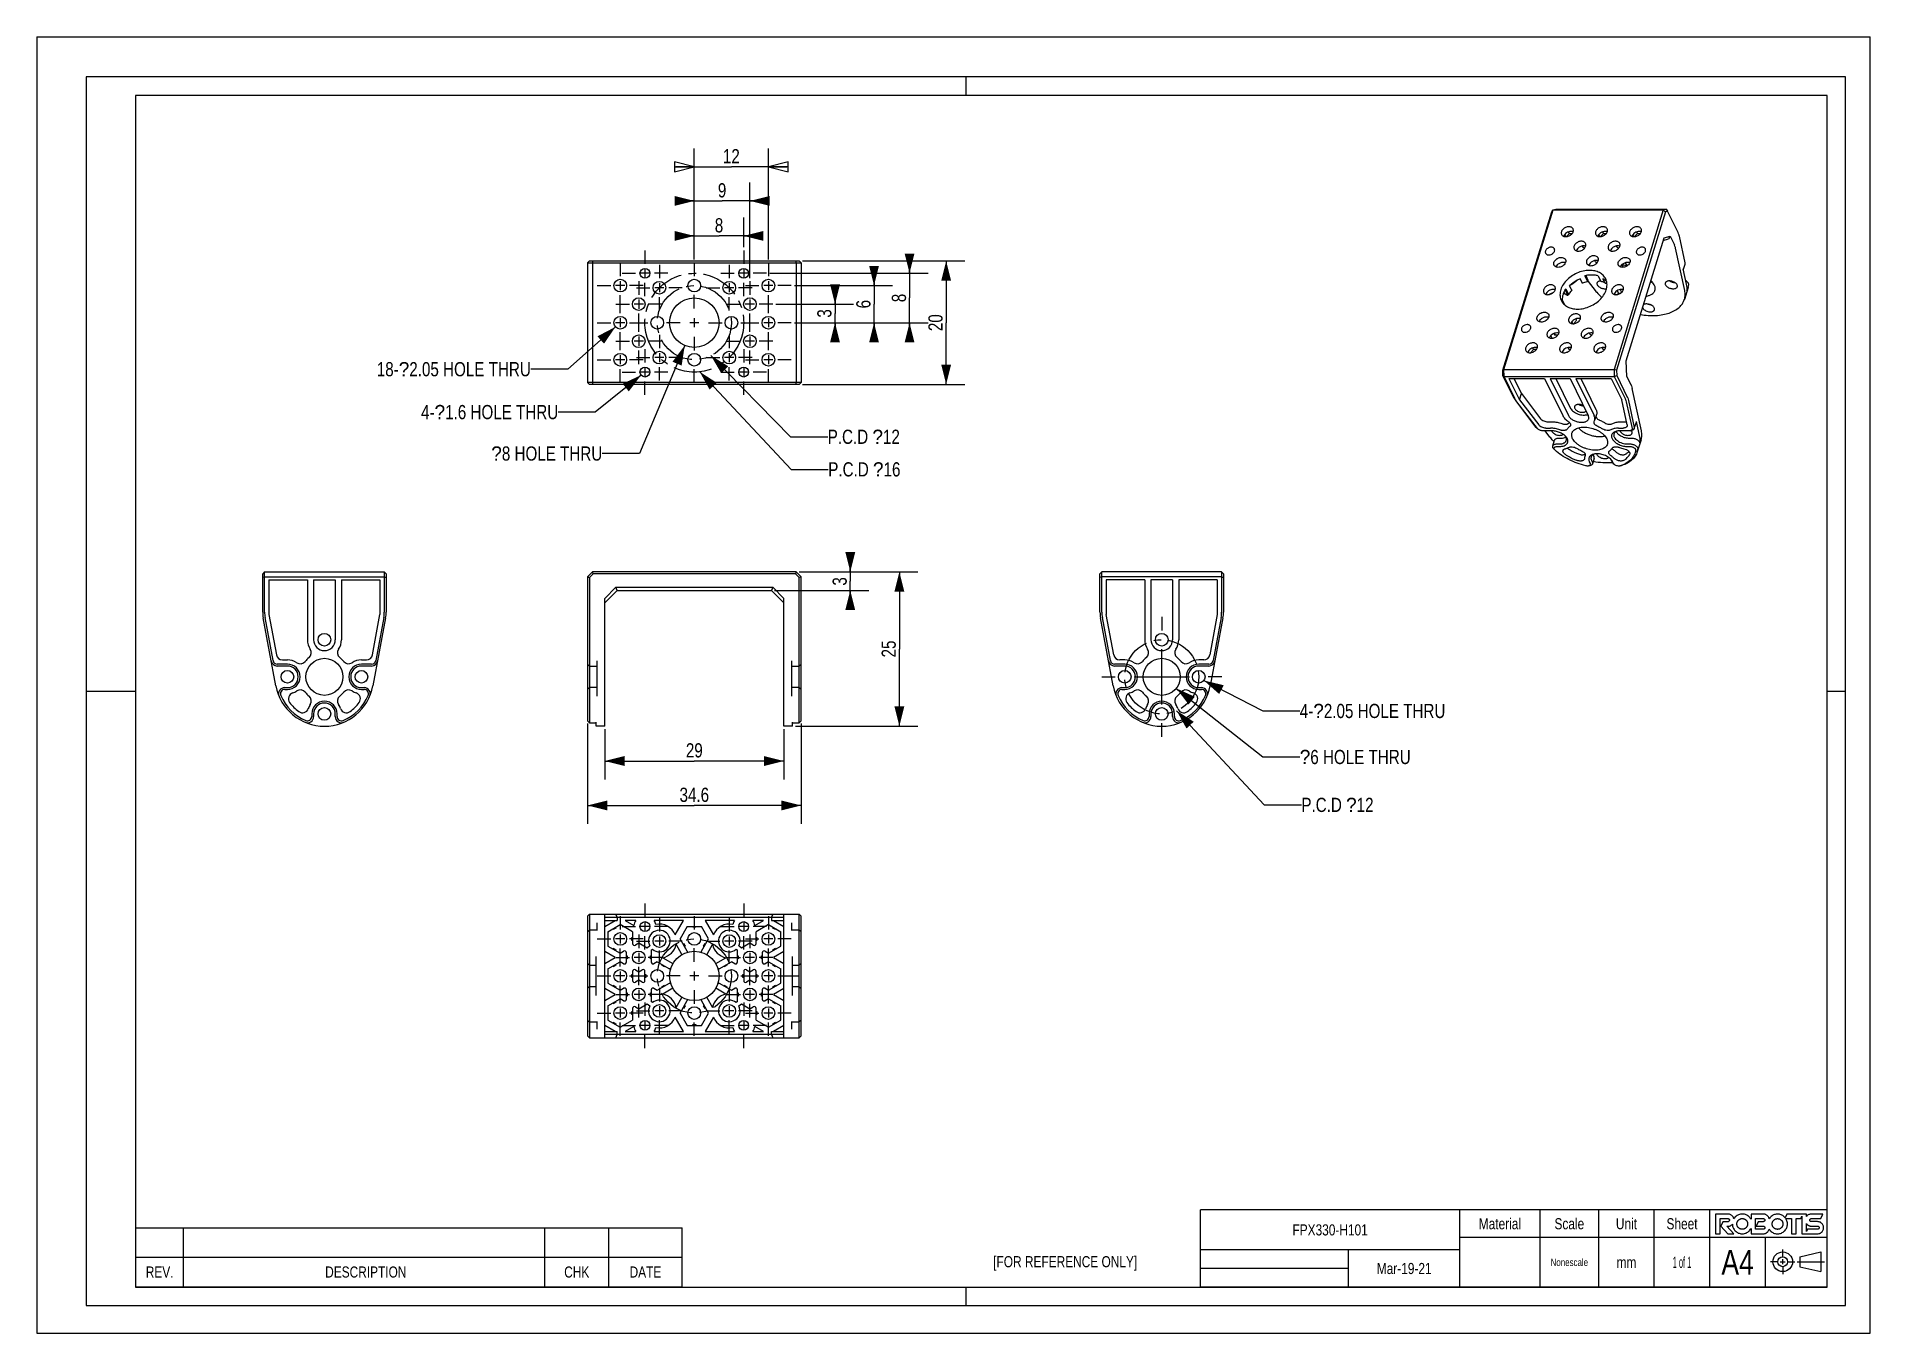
# Model space of a CAD drawing. Header units: millimetres. Extents: x 0 to 297, y 0 to 210.
import ezdxf

# ---------------------------------------------------------------- set-up
doc = ezdxf.new("R2010")
doc.units = ezdxf.units.MM
doc.header["$LTSCALE"] = 16.335
doc.linetypes.add('CENTER', pattern=[0.6, 0.375, -0.075, 0.075, -0.075])
doc.layers.get('0').update_dxf_attribs({"linetype": 'CONTINUOUS'})
doc.layers.add('02___PRT_ALL_AXES', color=7, linetype='CONTINUOUS')
doc.layers.add('DEFAULT_1', color=7, linetype='CENTER')
doc.styles.get("Standard").update_dxf_attribs({"font": 'txt', "width": 0.8})
doc.styles.add('TEXTSTYLE_2', font='txt', dxfattribs={"width": 0.5})
doc.styles.add('TEXTSTYLE_3', font='symbol_asme.ttf')
doc.dimstyles.new('DIMSTYLE_1', dxfattribs={"dimtxt": 2.3, "dimasz": 3.2, "dimexe": 3, "dimexo": 0.5, "dimgap": 0.575, "dimtad": 1, "dimdsep": 46, "dimtxsty": 'Standard', "dimblk": '_FILLED', "dimblk1": '_FILLED', "dimblk2": '_FILLED', "dimcen": 0.09, "dimazin": 2, "dimtp": 0.2, "dimtm": 0.2, "dimtfac": 1, "dimtofl": 0, "dimtmove": 0, "dimatfit": 3, "dimldrblk": '_FILLED', "dimfxl": 0, "dimtolj": 1, "dimarcsym": 0})
doc.dimstyles.new('DIMSTYLE_2', dxfattribs={"dimtxt": 2.3, "dimasz": 3.2, "dimexe": 3, "dimexo": 0.5, "dimgap": 0.575, "dimtad": 1, "dimdsep": 46, "dimtxsty": 'Standard', "dimblk": '_FILLED', "dimblk1": '_FILLED', "dimblk2": '_FILLED', "dimcen": 0.09, "dimazin": 2, "dimtp": 0.1, "dimtm": 0.1, "dimtfac": 1, "dimtofl": 0, "dimtmove": 0, "dimatfit": 3, "dimldrblk": '_FILLED', "dimfxl": 0, "dimtolj": 1, "dimarcsym": 0})
doc.dimstyles.new('DIMSTYLE_3', dxfattribs={"dimtxt": 2.3, "dimasz": 3.2, "dimexe": 3, "dimexo": 0.5, "dimgap": 0.575, "dimtad": 1, "dimdsep": 46, "dimtxsty": 'Standard', "dimblk": '_FILLED', "dimblk1": '_FILLED', "dimblk2": '_FILLED', "dimcen": 0.09, "dimazin": 2, "dimtp": 0.3, "dimtm": 0.3, "dimtfac": 1, "dimtofl": 0, "dimtmove": 0, "dimatfit": 3, "dimldrblk": '_FILLED', "dimfxl": 0, "dimtolj": 1, "dimarcsym": 0})
doc.dimstyles.get("Standard").update_dxf_attribs({"dimtxt": 2.3, "dimasz": 3.2, "dimexe": 3, "dimexo": 0.5, "dimtad": 1, "dimdsep": 46, "dimtxsty": 'Standard', "dimblk": '_FILLED', "dimblk1": '_FILLED', "dimblk2": '_FILLED', "dimcen": 0.09, "dimazin": 2, "dimtol": 1, "dimtp": 0.01, "dimtm": 0.01, "dimtfac": 1, "dimtofl": 0, "dimtmove": 0, "dimatfit": 3, "dimldrblk": '_FILLED', "dimfxl": 0, "dimtolj": 1, "dimarcsym": 0})

msp = doc.modelspace()

# ---------------------------------------------------------------- texts
at = {"color": 2, "linetype": 'Continuous', "char_height": 2.3, "line_spacing_factor": 0.9}
for s, insert, width, attachment_point in [('18-\\fSymbol_ASME;{\\W1.0;?}\\ftxt;2.05 HOLE THRU', (80.043, 157.296), 33.99282, 3), ('4-\\fSymbol_ASME;{\\W1.0;?}\\ftxt;1.6 HOLE THRU', (84.481, 150.351), 30.31282, 3), ('P.C.D \\fSymbol_ASME;{\\W1.0;?}\\ftxt;12', (128.12, 146.352), 17.43282, 1), ('P.C.D \\fSymbol_ASME;{\\W1.0;?}\\ftxt;16', (128.213, 141.074), 17.43282, 1), ('4-\\fSymbol_ASME;{\\W1.0;?}\\ftxt;2.05 HOLE THRU', (204.586, 101.946), 32.15282, 1), ('P.C.D \\fSymbol_ASME;{\\W1.0;?}\\ftxt;12', (204.843, 86.735), 17.43282, 1)]:
    msp.add_mtext(s, dxfattribs=dict(at, insert=insert, width=width, attachment_point=attachment_point))
at = {"color": 2, "linetype": 'Continuous', "char_height": 2.3, "width": 22.95282, "line_spacing_factor": 0.9, "style": 'TEXTSTYLE_3'}
for s, insert, attachment_point in [('?\\ftxt;{\\W0.8;8 HOLE THRU}', (91.614, 143.642), 3), ('?\\ftxt;{\\W0.8;6 HOLE THRU}', (204.58, 94.493), 1)]:
    msp.add_mtext(s, dxfattribs=dict(at, insert=insert, attachment_point=attachment_point))
at = {"color": 7, "linetype": 'Continuous', "line_spacing_factor": 0.9}
for s, insert, char_height, width, attachment_point in [('Material', (237, 18.65), 1.8, 11.52, 2), ('Scale', (248.25, 18.65), 1.8, 7.2, 2), ('Unit', (257.5, 18.65), 1.8, 5.76, 2), ('Sheet', (266.5, 18.65), 1.8, 7.2, 2), ('FPX330-H101 ', (209.5, 17.65), 1.8, 17.28, 2), ('[FOR REFERENCE ONLY]', (154.932, 12.5), 1.8, 28.8, 1), ('Nonescale', (248.25, 12.1), 1.2, 8.64, 2), ('mm', (257.5, 12.4), 1.8, 2.88, 2), ('A4', (275.5, 13.5), 4, 6.4, 2), ('REV.', (19.917, 10.829), 1.8, 5.76, 2), (' DESCRIPTION', (53.042, 10.829), 1.8, 17.28, 2), ('CHK', (87.479, 10.829), 1.8, 4.32, 2), ('DATE', (98.604, 10.829), 1.8, 5.76, 2), ('Mar-19-21', (221.5, 11.4), 1.8, 12.96, 2)]:
    msp.add_mtext(s, dxfattribs=dict(at, insert=insert, char_height=char_height, width=width, attachment_point=attachment_point))
at = {"color": 7, "linetype": 'Continuous', "insert": (266.5, 12.4), "char_height": 1.8, "width": 5.4, "attachment_point": 2, "line_spacing_factor": 0.9, "style": 'TEXTSTYLE_2'}
msp.add_mtext('1 of 1', dxfattribs=at)

# ---------------------------------------------------------------- blocks, each defined once
blk = doc.blocks.new('_FILLED')
at = {"color": 0, "linetype": 'ByBlock'}
blk.add_solid([(0, 0), (-1, 0.25), (-1, -0.25)], dxfattribs=at)
blk = doc.blocks.new('*D2')
at = {"color": 2, "linetype": 'Continuous'}
for p, q in [((124.02, 173.68), (150.31, 173.68)), ((147.31, 173.68), (147.31, 163.68)), ((147.31, 153.68), (147.31, 163.68)), ((124.02, 153.68), (150.31, 153.68))]:
    blk.add_line(p, q, dxfattribs=at)
at = {"color": 2, "linetype": 'Continuous', "xscale": 3.2, "yscale": 3.2, "zscale": 3.2}
for p, rotation in [((147.31, 173.68), 90), ((147.31, 153.68), 270)]:
    blk.add_blockref('_FILLED', p, dxfattribs=dict(at, rotation=rotation))
at = {"color": 2, "linetype": 'Continuous', "insert": (144.43, 163.68), "char_height": 2.3, "width": 3.68, "attachment_point": 2, "rotation": 90, "line_spacing_factor": 0.9}
blk.add_mtext('20', dxfattribs=at)
blk = doc.blocks.new('*D3')
at = {"color": 2, "linetype": 'Continuous'}
for p, q in [((135.63, 169.68), (135.63, 172.68)), ((135.63, 172.68), (135.63, 166.68)), ((122.73, 169.68), (138.63, 169.68)), ((135.63, 160.68), (135.63, 166.68)), ((122.73, 163.68), (138.63, 163.68)), ((135.63, 163.68), (135.63, 160.68))]:
    blk.add_line(p, q, dxfattribs=at)
at = {"color": 2, "linetype": 'Continuous', "xscale": 3.2, "yscale": 3.2, "zscale": 3.2}
for p, rotation in [((135.63, 169.68), 270), ((135.63, 163.68), 90)]:
    blk.add_blockref('_FILLED', p, dxfattribs=dict(at, rotation=rotation))
at = {"color": 2, "linetype": 'Continuous', "insert": (132.75, 166.68), "char_height": 2.3, "width": 1.84, "attachment_point": 2, "rotation": 90, "line_spacing_factor": 0.9}
blk.add_mtext('6', dxfattribs=at)
blk = doc.blocks.new('*D4')
at = {"color": 2, "linetype": 'Continuous'}
for p, q in [((129.31, 166.68), (129.31, 169.68)), ((129.31, 169.68), (129.31, 165.18)), ((119.73, 166.68), (132.31, 166.68)), ((122.73, 163.68), (132.31, 163.68)), ((129.31, 160.68), (129.31, 165.18)), ((129.31, 163.68), (129.31, 160.68))]:
    blk.add_line(p, q, dxfattribs=at)
at = {"color": 2, "linetype": 'Continuous', "xscale": 3.2, "yscale": 3.2, "zscale": 3.2}
for p, rotation in [((129.31, 166.68), 270), ((129.31, 163.68), 90)]:
    blk.add_blockref('_FILLED', p, dxfattribs=dict(at, rotation=rotation))
at = {"color": 2, "linetype": 'Continuous', "insert": (126.43, 165.18), "char_height": 2.3, "width": 1.84, "attachment_point": 2, "rotation": 90, "line_spacing_factor": 0.9}
blk.add_mtext('3', dxfattribs=at)
blk = doc.blocks.new('*D5')
at = {"color": 2, "linetype": 'Continuous'}
for p, q in [((89.22, 98.74), (89.22, 82.49)), ((123.82, 98.74), (123.82, 82.49)), ((89.22, 85.49), (106.52, 85.49)), ((123.82, 85.49), (106.52, 85.49))]:
    blk.add_line(p, q, dxfattribs=at)
at = {"color": 2, "linetype": 'Continuous', "xscale": 3.2, "yscale": 3.2, "zscale": 3.2, "rotation": 180}
blk.add_blockref('_FILLED', (89.22, 85.49), dxfattribs=at)
at = {"color": 2, "linetype": 'Continuous', "xscale": 3.2, "yscale": 3.2, "zscale": 3.2}
blk.add_blockref('_FILLED', (123.82, 85.49), dxfattribs=at)
at = {"color": 2, "linetype": 'Continuous', "insert": (106.52, 88.37), "char_height": 2.3, "width": 7.36, "attachment_point": 2, "line_spacing_factor": 0.9}
blk.add_mtext('34.6', dxfattribs=at)
blk = doc.blocks.new('*D6')
at = {"color": 2, "linetype": 'Continuous'}
for p, q in [((123.52, 123.33), (142.73, 123.33)), ((139.73, 123.33), (139.73, 110.83)), ((139.73, 98.33), (139.73, 110.83)), ((122.92, 98.33), (142.73, 98.33))]:
    blk.add_line(p, q, dxfattribs=at)
at = {"color": 2, "linetype": 'Continuous', "xscale": 3.2, "yscale": 3.2, "zscale": 3.2}
for p, rotation in [((139.73, 123.33), 90), ((139.73, 98.33), 270)]:
    blk.add_blockref('_FILLED', p, dxfattribs=dict(at, rotation=rotation))
at = {"color": 2, "linetype": 'Continuous', "insert": (136.85, 110.83), "char_height": 2.3, "width": 3.68, "attachment_point": 2, "rotation": 90, "line_spacing_factor": 0.9}
blk.add_mtext('25', dxfattribs=at)
blk = doc.blocks.new('*D7')
at = {"color": 2, "linetype": 'Continuous'}
for p, q in [((92.02, 97.83), (92.02, 89.69)), ((121.02, 97.83), (121.02, 89.69)), ((92.02, 92.69), (106.52, 92.69)), ((121.02, 92.69), (106.52, 92.69))]:
    blk.add_line(p, q, dxfattribs=at)
at = {"color": 2, "linetype": 'Continuous', "xscale": 3.2, "yscale": 3.2, "zscale": 3.2, "rotation": 180}
blk.add_blockref('_FILLED', (92.02, 92.69), dxfattribs=at)
at = {"color": 2, "linetype": 'Continuous', "xscale": 3.2, "yscale": 3.2, "zscale": 3.2}
blk.add_blockref('_FILLED', (121.02, 92.69), dxfattribs=at)
at = {"color": 2, "linetype": 'Continuous', "insert": (106.52, 95.57), "char_height": 2.3, "width": 3.68, "attachment_point": 2, "line_spacing_factor": 0.9}
blk.add_mtext('29', dxfattribs=at)
blk = doc.blocks.new('*D8')
at = {"color": 2, "linetype": 'Continuous'}
for p, q in [((141.38, 171.68), (141.38, 174.68)), ((141.38, 174.68), (141.38, 167.68)), ((118.73, 171.68), (144.38, 171.68)), ((141.38, 160.68), (141.38, 167.68)), ((122.73, 163.68), (144.38, 163.68)), ((141.38, 163.68), (141.38, 160.68))]:
    blk.add_line(p, q, dxfattribs=at)
at = {"color": 2, "linetype": 'Continuous', "xscale": 3.2, "yscale": 3.2, "zscale": 3.2}
for p, rotation in [((141.38, 171.68), 270), ((141.38, 163.68), 90)]:
    blk.add_blockref('_FILLED', p, dxfattribs=dict(at, rotation=rotation))
at = {"color": 2, "linetype": 'Continuous', "insert": (138.51, 167.68), "char_height": 2.3, "width": 1.84, "attachment_point": 2, "rotation": 90, "line_spacing_factor": 0.9}
blk.add_mtext('8', dxfattribs=at)
blk = doc.blocks.new('*D9')
at = {"color": 2, "linetype": 'Continuous'}
for p, q in [((106.52, 173.89), (106.52, 180.73)), ((114.52, 175.89), (114.52, 180.73)), ((106.52, 177.73), (103.52, 177.73)), ((103.52, 177.73), (110.52, 177.73)), ((117.52, 177.73), (110.52, 177.73)), ((114.52, 177.73), (117.52, 177.73))]:
    blk.add_line(p, q, dxfattribs=at)
at = {"color": 2, "linetype": 'Continuous', "xscale": 3.2, "yscale": 3.2, "zscale": 3.2}
blk.add_blockref('_FILLED', (106.52, 177.73), dxfattribs=at)
at = {"color": 2, "linetype": 'Continuous', "xscale": 3.2, "yscale": 3.2, "zscale": 3.2, "rotation": 180}
blk.add_blockref('_FILLED', (114.52, 177.73), dxfattribs=at)
at = {"color": 2, "linetype": 'Continuous', "insert": (110.52, 180.6), "char_height": 2.3, "width": 1.84, "attachment_point": 2, "line_spacing_factor": 0.9}
blk.add_mtext('8', dxfattribs=at)
blk = doc.blocks.new('*D10')
at = {"color": 2, "linetype": 'Continuous'}
for p, q in [((106.52, 173.89), (106.52, 186.4)), ((115.52, 170.89), (115.52, 186.4)), ((106.52, 183.4), (103.52, 183.4)), ((103.52, 183.4), (111.02, 183.4)), ((118.52, 183.4), (111.02, 183.4)), ((115.52, 183.4), (118.52, 183.4))]:
    blk.add_line(p, q, dxfattribs=at)
at = {"color": 2, "linetype": 'Continuous', "xscale": 3.2, "yscale": 3.2, "zscale": 3.2}
blk.add_blockref('_FILLED', (106.52, 183.4), dxfattribs=at)
at = {"color": 2, "linetype": 'Continuous', "xscale": 3.2, "yscale": 3.2, "zscale": 3.2, "rotation": 180}
blk.add_blockref('_FILLED', (115.52, 183.4), dxfattribs=at)
at = {"color": 2, "linetype": 'Continuous', "insert": (111.02, 186.27), "char_height": 2.3, "width": 1.84, "attachment_point": 2, "line_spacing_factor": 0.9}
blk.add_mtext('9', dxfattribs=at)
blk = doc.blocks.new('_CLOSED')
at = {"color": 0, "linetype": 'ByBlock'}
for p, q in [((0, 0), (-1, 0.25)), ((-1, 0.25), (-1, -0.25)), ((-1, -0.25), (0, 0)), ((-1, 0), (0, 0))]:
    blk.add_line(p, q, dxfattribs=at)
blk = doc.blocks.new('*D11')
at = {"color": 2, "linetype": 'Continuous'}
for p, q in [((106.52, 173.89), (106.52, 191.91)), ((118.52, 173.89), (118.52, 191.91)), ((106.52, 188.91), (103.52, 188.91)), ((103.52, 188.91), (112.52, 188.91)), ((121.52, 188.91), (112.52, 188.91)), ((118.52, 188.91), (121.52, 188.91))]:
    blk.add_line(p, q, dxfattribs=at)
at = {"color": 2, "linetype": 'Continuous', "xscale": 3.2, "yscale": 3.2, "zscale": 3.2}
blk.add_blockref('_CLOSED', (106.52, 188.91), dxfattribs=at)
at = {"color": 2, "linetype": 'Continuous', "xscale": 3.2, "yscale": 3.2, "zscale": 3.2, "rotation": 180}
blk.add_blockref('_CLOSED', (118.52, 188.91), dxfattribs=at)
at = {"color": 2, "linetype": 'Continuous', "insert": (112.52, 191.79), "char_height": 2.3, "width": 3.68, "attachment_point": 2, "line_spacing_factor": 0.9}
blk.add_mtext('12', dxfattribs=at)
blk = doc.blocks.new('*D12')
at = {"color": 2, "linetype": 'Continuous'}
for p, q in [((131.78, 123.33), (131.78, 126.33)), ((131.78, 126.33), (131.78, 121.83)), ((123.52, 123.33), (134.78, 123.33)), ((131.78, 117.33), (131.78, 121.83)), ((119.52, 120.33), (134.78, 120.33)), ((131.78, 120.33), (131.78, 117.33))]:
    blk.add_line(p, q, dxfattribs=at)
at = {"color": 2, "linetype": 'Continuous', "xscale": 3.2, "yscale": 3.2, "zscale": 3.2}
for p, rotation in [((131.78, 123.33), 270), ((131.78, 120.33), 90)]:
    blk.add_blockref('_FILLED', p, dxfattribs=dict(at, rotation=rotation))
at = {"color": 2, "linetype": 'Continuous', "insert": (128.91, 121.78), "char_height": 2.3, "width": 1.84, "attachment_point": 2, "rotation": 90, "line_spacing_factor": 0.9}
blk.add_mtext('3', dxfattribs=at)

# ---------------------------------------------------------------- dimensions: what is measured, and where the dimension line sits
at = {"color": 2, "linetype": 'Continuous'}
dim = msp.add_linear_dim(base=(106.52, 188.915), p1=(118.52, 173.394), p2=(106.52, 173.394), angle=180, dimstyle='DIMSTYLE_1', override={"dimblk1": 'CLOSED', "dimblk2": 'CLOSED', "dimsah": 1}, dxfattribs=at)
dim.commit()
dim.dimension.update_dxf_attribs({"geometry": '*D11', "text_midpoint": (112.75, 188.915), "dimtype": 160})
for base, p1, p2, angle, dimstyle, picture, middle in [((106.52, 183.397), (115.52, 170.394), (106.52, 173.394), 180, 'DIMSTYLE_1', '*D10', (111.02, 183.397)), ((106.52, 177.729), (114.52, 181.229), (106.52, 173.394), 180, 'DIMSTYLE_1', '*D9', (110.52, 177.729)), ((141.381, 171.681), (122.233, 163.681), (118.233, 171.681), 90, 'DIMSTYLE_1', '*D8', (141.381, 167.681)), ((135.627, 169.681), (122.233, 163.681), (122.233, 169.681), 90, 'DIMSTYLE_2', '*D3', (135.627, 166.681)), ((147.307, 153.681), (123.52, 173.681), (123.52, 153.681), 270, 'DIMSTYLE_1', '*D2', (147.307, 163.681)), ((129.31, 166.681), (122.233, 163.681), (119.233, 166.681), 90, 'DIMSTYLE_2', '*D4', (129.31, 165.239)), ((131.784, 120.325), (123.02, 123.325), (119.02, 120.325), 270, 'DIMSTYLE_2', '*D12', (131.784, 121.833)), ((139.729, 123.325), (122.42, 98.325), (123.02, 123.325), 90, 'DIMSTYLE_1', '*D6', (139.729, 110.883)), ((89.22, 85.494), (123.82, 99.244), (89.22, 99.244), 180, 'DIMSTYLE_3', '*D5', (106.52, 85.494))]:
    dim = msp.add_linear_dim(base=base, p1=p1, p2=p2, angle=angle, dimstyle=dimstyle, dxfattribs=at)
    dim.commit()
    dim.dimension.update_dxf_attribs({"geometry": picture, "text_midpoint": middle, "dimtype": 160})
dim = msp.add_linear_dim(base=(121.02, 92.694), p1=(92.02, 98.325), p2=(121.02, 98.325), dimstyle='DIMSTYLE_1', dxfattribs=at)
dim.commit()
dim.dimension.update_dxf_attribs({"geometry": '*D7', "text_midpoint": (106.52, 92.694), "dimtype": 160})

# ---------------------------------------------------------------- linework, layer by layer
at = {"color": 7, "linetype": 'Continuous'}
for p, q in [((0, 210), (0, 0)), ((0, 210), (297, 210)), ((297, 0), (297, 210)), ((8, 203.5), (8, 4.5)), ((293, 203.5), (8, 203.5)), ((150.5, 203.5), (150.5, 200.5)), ((293, 4.5), (293, 203.5)), ((237.461, 156), (245.389, 181.655)), ((237.615, 156.089), (245.604, 181.939)), ((245.389, 181.655), (245.604, 181.939)), ((245.604, 181.939), (246.041, 182.069)), ((245.604, 181.939), (263.472, 181.939)), ((246.041, 182.069), (263.91, 182.069)), ((263.472, 181.939), (255.484, 156.089)), ((263.81, 181.655), (255.882, 156)), ((263.91, 182.069), (263.472, 181.939)), ((263.472, 181.939), (263.81, 181.655)), ((264.151, 181.756), (263.81, 181.655)), ((263.91, 182.069), (264.151, 181.756)), ((265.864, 178.267), (264.151, 181.756)), ((248.258, 178.116), (248.12, 178.397)), ((253.784, 178.116), (253.647, 178.397)), ((259.311, 178.116), (259.173, 178.397)), ((247.473, 177.922), (247.604, 177.615)), ((247.764, 177.616), (248.258, 178.116)), ((248.258, 178.116), (248.706, 178.116)), ((250.473, 175.869), (250.359, 176.1)), ((250.743, 175.766), (250.669, 175.766)), ((253, 177.922), (253.13, 177.615)), ((253.291, 177.616), (253.784, 178.116)), ((253.784, 178.116), (254.232, 178.116)), ((255.999, 175.869), (255.885, 176.1)), ((256.269, 175.766), (256.196, 175.766)), ((257.441, 157.507), (263.593, 177.414)), ((258.526, 177.922), (258.656, 177.615)), ((258.817, 177.616), (259.311, 178.116)), ((259.311, 178.116), (259.759, 178.116)), ((263.468, 177.01), (264.329, 177.265)), ((263.593, 177.414), (264.574, 177.704)), ((264.574, 177.704), (264.329, 177.265)), ((264.574, 177.704), (265.259, 176.308)), ((266.93, 168.895), (265.46, 175.739)), ((266.997, 173.359), (266.065, 177.698)), ((89.22, 173.381), (89.52, 173.681)), ((89.22, 173.381), (89.22, 153.981)), ((89.22, 173.381), (123.82, 173.381)), ((89.52, 173.681), (123.52, 173.681)), ((90.02, 173.381), (90.145, 173.681)), ((90.02, 173.381), (90.02, 153.981)), ((122.896, 173.681), (123.02, 173.381)), ((123.02, 173.381), (123.02, 153.981)), ((123.82, 173.381), (123.52, 173.681)), ((123.82, 173.381), (123.82, 153.981)), ((252.509, 173.519), (252.396, 173.75)), ((252.78, 173.416), (252.706, 173.416)), ((256.994, 172.649), (256.781, 173.084)), ((257.471, 173.129), (257.324, 173.429)), ((257.632, 172.89), (257.361, 173.442)), ((257.471, 173.129), (257.624, 172.884)), ((267.245, 169.913), (266.707, 172.419)), ((266.727, 172.323), (266.991, 173.178)), ((248.6, 169.027), (248.295, 169.649)), ((250.303, 170.174), (249.998, 170.795)), ((251.17, 170.46), (250.773, 171.268)), ((251.324, 170.364), (250.87, 171.289)), ((251.137, 170.897), (250.937, 171.303)), ((251.137, 170.897), (250.989, 171.313)), ((251.277, 170.518), (251.137, 170.897)), ((251.306, 170.358), (251.324, 170.364)), ((251.319, 170.36), (252.442, 168.895)), ((252.9, 171.268), (253.297, 170.46)), ((253.987, 170.174), (253.682, 170.795)), ((267.488, 169.402), (266.883, 167.443)), ((267.247, 170.409), (267.414, 170.225)), ((244.743, 168.213), (245.729, 168.634)), ((247.496, 166.563), (247.103, 167.364)), ((247.306, 168.487), (247.82, 168.19)), ((247.338, 168.574), (247.442, 168.408)), ((247.349, 168.598), (247.442, 168.408)), ((248.014, 168.135), (247.576, 169.029)), ((247.662, 169.173), (248.059, 168.365)), ((255.796, 168.213), (256.782, 168.634)), ((256.254, 168.408), (256.017, 168.88)), ((256.488, 169.053), (256.713, 168.604)), ((248.642, 163.822), (248.773, 163.516)), ((248.933, 163.517), (249.195, 163.782)), ((249.387, 164.097), (249.289, 164.297)), ((245.447, 161.17), (245.244, 161.585)), ((245.834, 161.832), (245.781, 161.94)), ((245.938, 161.666), (245.8, 161.947)), ((245.834, 161.832), (245.938, 161.666)), ((246.386, 161.666), (245.938, 161.666)), ((251.642, 161.769), (251.528, 162)), ((251.912, 161.666), (251.838, 161.666)), ((241.955, 158.817), (242.448, 159.316)), ((242.448, 159.316), (242.311, 159.597)), ((242.896, 159.316), (242.448, 159.316)), ((248.152, 159.419), (248.039, 159.65)), ((248.423, 159.316), (248.349, 159.316)), ((253.679, 159.419), (253.565, 159.65)), ((253.949, 159.316), (253.875, 159.316)), ((257.554, 154.988), (257.441, 157.507)), ((237.615, 156.089), (237.461, 156)), ((237.5, 155.123), (237.461, 156)), ((239.213, 151.634), (237.5, 155.123)), ((237.666, 154.966), (237.5, 155.123)), ((237.666, 154.966), (237.615, 156.089)), ((237.615, 156.089), (255.484, 156.089)), ((239.416, 151.399), (237.666, 154.966)), ((237.666, 154.966), (255.534, 154.966)), ((238.463, 154.655), (240.174, 151.169)), ((238.463, 154.655), (244.22, 154.655)), ((239.277, 154.655), (240.488, 152.187)), ((244.22, 154.655), (247.179, 148.625)), ((245.141, 154.655), (248.1, 148.625)), ((245.141, 154.655), (248.364, 154.655)), ((246.08, 154.655), (248.463, 149.8)), ((248.364, 154.655), (251.323, 148.625)), ((249.286, 154.655), (255.042, 154.655)), ((249.286, 154.655), (252.244, 148.625)), ((250.1, 154.655), (252.559, 149.643)), ((255.042, 154.655), (256.753, 151.169)), ((255.882, 156), (255.484, 156.089)), ((255.484, 156.089), (255.534, 154.966)), ((255.534, 154.966), (255.921, 155.123)), ((255.534, 154.966), (257.285, 151.399)), ((255.882, 156), (255.921, 155.123)), ((255.921, 155.123), (257.634, 151.634)), ((258.239, 153.592), (257.554, 154.988)), ((89.22, 153.981), (89.52, 153.681)), ((123.82, 153.981), (89.22, 153.981)), ((123.52, 153.681), (89.52, 153.681)), ((90.145, 153.681), (90.02, 153.981)), ((123.02, 153.981), (122.896, 153.681)), ((123.82, 153.981), (123.52, 153.681)), ((240.174, 151.169), (240.488, 152.187)), ((240.488, 152.187), (243.598, 148.131)), ((259.91, 146.178), (258.44, 153.023)), ((242.896, 146.726), (239.57, 151.064)), ((243.078, 146.525), (239.752, 150.864)), ((240.174, 151.169), (243.284, 147.113)), ((252.654, 148.832), (252.339, 147.813)), ((257.624, 147.113), (256.753, 151.169)), ((257.474, 150.864), (258.406, 146.525)), ((257.835, 151.064), (258.767, 146.726)), ((242.944, 146.669), (242.896, 146.726)), ((243.112, 146.485), (242.944, 146.669)), ((243.112, 146.485), (243.078, 146.525)), ((245.39, 146.17), (243.886, 146.17)), ((245.108, 145.16), (244.334, 146.17)), ((244.438, 146.605), (245.177, 146.605)), ((244.753, 147.623), (245.491, 147.623)), ((252.262, 147.623), (252.339, 147.812)), ((256.229, 146.605), (256.968, 146.605)), ((257.946, 146.17), (256.443, 146.17)), ((256.544, 147.623), (257.282, 147.623)), ((258.129, 146.19), (258.371, 146.247)), ((258.761, 146.545), (259.051, 147.485)), ((259.057, 147.666), (259.596, 145.16)), ((245.569, 143.716), (245.859, 144.656)), ((245.89, 143.067), (245.722, 143.25)), ((245.943, 143.015), (245.89, 143.067)), ((246.219, 144.043), (246.622, 144.043)), ((246.238, 143.621), (246.641, 143.621)), ((246.51, 144.983), (246.912, 144.983)), ((257.675, 144.043), (258.077, 144.043)), ((257.693, 143.621), (258.096, 143.621)), ((257.965, 144.983), (258.368, 144.983)), ((259.863, 144.727), (259.258, 142.768)), ((250.835, 142.271), (250.745, 141.978)), ((250.821, 142.168), (250.801, 142.118)), ((251.369, 140.479), (251.611, 140.536)), ((251.484, 141.166), (251.617, 140.894)), ((251.833, 141.401), (251.966, 141.129)), ((252.267, 141.695), (252.001, 140.834)), ((252.099, 142.262), (252.232, 141.991)), ((255.19, 141.129), (255.056, 141.401)), ((255.394, 140.894), (255.26, 141.166)), ((255.477, 140.775), (255.309, 140.958)), ((256.434, 140.479), (256.677, 140.536)), ((256.488, 140.494), (256.434, 140.479)), ((256.753, 140.557), (256.677, 140.536)), ((258.031, 142.385), (257.998, 142.312)), ((36.909, 123.325), (36.609, 123.025)), ((36.609, 116.787), (36.609, 123.025)), ((36.909, 122.525), (36.609, 122.401)), ((36.909, 116.787), (36.909, 123.325)), ((36.909, 123.325), (56.309, 123.325)), ((36.909, 122.525), (56.309, 122.525)), ((37.609, 122.025), (37.609, 116.417)), ((37.609, 122.025), (43.859, 122.025)), ((43.859, 122.025), (43.859, 112.325)), ((44.859, 122.025), (44.859, 112.325)), ((44.859, 122.025), (48.359, 122.025)), ((48.359, 122.025), (48.359, 112.325)), ((49.359, 122.025), (49.359, 112.325)), ((49.359, 122.025), (55.609, 122.025)), ((55.609, 122.025), (55.609, 116.417)), ((56.309, 123.325), (56.309, 116.787)), ((56.609, 123.025), (56.309, 123.325)), ((56.309, 122.525), (56.609, 122.401)), ((56.609, 123.025), (56.609, 116.787)), ((90.02, 123.325), (89.22, 122.525)), ((89.22, 122.525), (89.22, 99.188)), ((89.22, 122.525), (89.52, 122.401)), ((90.145, 123.025), (89.52, 122.401)), ((89.52, 122.401), (89.52, 98.888)), ((90.145, 123.025), (90.02, 123.325)), ((123.02, 123.325), (90.02, 123.325)), ((122.896, 123.025), (90.145, 123.025)), ((123.02, 123.325), (122.896, 123.025)), ((123.52, 122.401), (122.896, 123.025)), ((123.82, 122.525), (123.02, 123.325)), ((123.82, 122.525), (123.52, 122.401)), ((123.52, 98.888), (123.52, 122.401)), ((123.82, 99.188), (123.82, 122.525)), ((172.528, 123.325), (172.228, 123.025)), ((172.228, 116.787), (172.228, 123.025)), ((172.528, 122.525), (172.228, 122.401)), ((172.528, 116.787), (172.528, 123.325)), ((191.928, 123.325), (172.528, 123.325)), ((191.928, 122.525), (172.528, 122.525)), ((173.228, 122.025), (173.228, 116.417)), ((179.478, 122.025), (173.228, 122.025)), ((179.478, 122.025), (179.478, 112.325)), ((180.478, 122.025), (180.478, 112.325)), ((183.978, 122.025), (180.478, 122.025)), ((183.978, 122.025), (183.978, 112.325)), ((184.978, 122.025), (184.978, 112.325)), ((191.228, 122.025), (184.978, 122.025)), ((191.228, 122.025), (191.228, 116.417)), ((191.928, 123.325), (191.928, 116.787)), ((192.228, 123.025), (191.928, 123.325)), ((191.928, 122.525), (192.228, 122.401)), ((192.228, 123.025), (192.228, 116.787)), ((92.02, 119.032), (93.813, 120.825)), ((92.02, 118.325), (94.02, 120.325)), ((92.02, 98.325), (92.02, 119.032)), ((94.02, 120.325), (93.813, 120.825)), ((93.813, 120.825), (119.227, 120.825)), ((94.02, 120.325), (119.02, 120.325)), ((119.227, 120.825), (119.02, 120.325)), ((119.02, 120.325), (121.02, 118.325)), ((119.227, 120.825), (121.02, 119.032)), ((121.02, 98.325), (121.02, 119.032)), ((38.744, 104.86), (36.693, 115.871)), ((38.288, 108.947), (36.988, 115.926)), ((37.609, 116.417), (38.824, 109.892)), ((54.393, 109.892), (55.609, 116.417)), ((56.524, 115.871), (54.473, 104.86)), ((56.229, 115.926), (54.929, 108.947)), ((174.363, 104.86), (172.312, 115.871)), ((173.907, 108.947), (172.607, 115.926)), ((174.443, 109.892), (173.228, 116.417)), ((191.228, 116.417), (190.012, 109.892)), ((192.143, 115.871), (190.092, 104.86)), ((191.848, 115.926), (190.548, 108.947)), ((40.609, 108.375), (38.976, 108.375)), ((40.609, 108.075), (38.976, 108.075)), ((39.807, 109.075), (40.609, 109.075)), ((52.609, 109.075), (53.41, 109.075)), ((54.241, 108.375), (52.609, 108.375)), ((54.241, 108.075), (52.609, 108.075)), ((89.52, 108.075), (89.22, 108.375)), ((89.52, 108.075), (90.72, 108.075)), ((90.72, 108.892), (90.72, 103.182)), ((122.32, 103.182), (122.32, 108.892)), ((122.32, 108.075), (123.52, 108.075)), ((123.52, 108.075), (123.82, 108.375)), ((176.228, 108.375), (174.595, 108.375)), ((176.228, 108.075), (174.595, 108.075)), ((176.228, 109.075), (175.426, 109.075)), ((189.029, 109.075), (188.228, 109.075)), ((189.86, 108.375), (188.228, 108.375)), ((189.86, 108.075), (188.228, 108.075)), ((8, 104), (16, 104)), ((40.171, 104.575), (40.609, 104.575)), ((40.171, 104.275), (40.609, 104.275)), ((52.609, 104.575), (53.046, 104.575)), ((52.609, 104.275), (53.046, 104.275)), ((89.52, 104.575), (89.22, 104.275)), ((90.72, 104.575), (89.52, 104.575)), ((123.52, 104.575), (122.32, 104.575)), ((123.52, 104.575), (123.82, 104.275)), ((175.791, 104.575), (176.228, 104.575)), ((175.791, 104.275), (176.228, 104.275)), ((188.228, 104.575), (188.665, 104.575)), ((188.228, 104.275), (188.665, 104.275)), ((290, 104), (293, 104)), ((44.559, 100.325), (44.559, 99.888)), ((44.859, 100.325), (44.859, 99.888)), ((48.359, 99.888), (48.359, 100.325)), ((48.659, 99.888), (48.659, 100.325)), ((89.22, 99.188), (89.52, 98.888)), ((89.52, 98.888), (90.62, 98.888)), ((90.62, 98.325), (90.62, 98.968)), ((92.02, 98.325), (90.62, 98.325)), ((122.42, 98.325), (121.02, 98.325)), ((122.42, 98.325), (122.42, 98.968)), ((122.42, 98.888), (123.52, 98.888)), ((123.82, 99.188), (123.52, 98.888)), ((180.178, 100.325), (180.178, 99.888)), ((180.478, 100.325), (180.478, 99.888)), ((183.978, 99.888), (183.978, 100.325)), ((184.278, 99.888), (184.278, 100.325)), ((89.52, 67.876), (89.22, 67.576)), ((89.22, 67.576), (89.22, 48.176)), ((89.52, 67.876), (89.52, 47.876)), ((89.52, 67.876), (123.52, 67.876)), ((90.72, 66.491), (90.72, 65.233)), ((92.02, 47.876), (92.02, 67.876)), ((92.02, 67.376), (121.02, 67.376)), ((92.02, 65.896), (93.716, 66.876)), ((92.02, 66.876), (94.02, 66.876)), ((92.52, 65.03), (94.52, 66.185)), ((93.364, 65.379), (93.304, 65.483)), ((93.797, 65.629), (93.364, 65.379)), ((93.737, 65.733), (93.797, 65.629)), ((94.02, 67.376), (93.813, 67.876)), ((94.02, 67.376), (94.02, 66.876)), ((96.52, 65.03), (94.52, 66.185)), ((95.324, 66.876), (96.73, 66.064)), ((97.024, 66.876), (95.324, 66.876)), ((104.788, 66.876), (100.017, 66.876)), ((103.429, 64.522), (104.788, 66.876)), ((105.366, 65.876), (104.211, 63.876)), ((105.366, 65.876), (107.675, 65.876)), ((106.27, 65.756), (106.27, 65.876)), ((106.77, 65.756), (106.27, 65.756)), ((106.77, 65.876), (106.77, 65.756)), ((108.83, 63.876), (107.675, 65.876)), ((108.252, 66.876), (109.611, 64.522)), ((113.024, 66.876), (108.252, 66.876)), ((117.716, 66.876), (116.017, 66.876)), ((116.31, 66.064), (117.716, 66.876)), ((118.52, 66.185), (116.52, 65.03)), ((118.52, 66.185), (120.52, 65.03)), ((119.227, 67.876), (119.02, 67.376)), ((119.02, 67.376), (119.02, 66.876)), ((119.02, 66.876), (121.02, 66.876)), ((119.244, 65.629), (119.304, 65.733)), ((119.677, 65.379), (119.244, 65.629)), ((119.324, 66.876), (121.02, 65.896)), ((119.737, 65.483), (119.677, 65.379)), ((121.02, 47.876), (121.02, 67.876)), ((122.32, 65.233), (122.32, 66.491)), ((123.52, 47.876), (123.52, 67.876)), ((123.52, 67.876), (123.82, 67.576)), ((123.82, 48.176), (123.82, 67.576)), ((89.22, 65.013), (89.52, 65.313)), ((90.72, 65.313), (89.52, 65.313)), ((92.52, 65.03), (92.52, 62.721)), ((92.52, 62.721), (94.52, 61.566)), ((93.304, 62.269), (93.364, 62.373)), ((93.364, 62.373), (93.797, 62.123)), ((96.4, 63.626), (96.4, 64.126)), ((96.4, 64.126), (96.52, 64.126)), ((96.52, 63.626), (96.4, 63.626)), ((96.52, 65.03), (96.52, 63.127)), ((97.52, 63.185), (96.97, 62.868)), ((98.887, 62.396), (97.52, 63.185)), ((99.308, 62.731), (98.887, 62.396)), ((104.52, 61.34), (103.561, 63.001)), ((105.366, 61.876), (104.211, 63.876)), ((104.663, 63.092), (104.767, 63.152)), ((104.767, 63.152), (105.017, 62.719)), ((105.017, 62.719), (104.913, 62.659)), ((107.675, 61.876), (108.83, 63.876)), ((108.023, 62.719), (108.273, 63.152)), ((108.127, 62.659), (108.023, 62.719)), ((108.273, 63.152), (108.377, 63.092)), ((109.479, 63.001), (108.52, 61.34)), ((114.154, 62.396), (113.733, 62.731)), ((115.52, 63.185), (114.154, 62.396)), ((116.07, 62.868), (115.52, 63.185)), ((116.52, 63.127), (116.52, 65.03)), ((116.52, 64.126), (116.64, 64.126)), ((116.64, 63.626), (116.52, 63.626)), ((116.64, 64.126), (116.64, 63.626)), ((118.52, 61.566), (120.52, 62.721)), ((119.244, 62.123), (119.677, 62.373)), ((119.677, 62.373), (119.737, 62.269)), ((120.52, 62.721), (120.52, 65.03)), ((123.52, 65.313), (122.32, 65.313)), ((123.82, 65.013), (123.52, 65.313)), ((89.52, 59.626), (89.22, 59.926)), ((89.52, 59.626), (90.62, 59.626)), ((90.62, 54.733), (90.62, 61.019)), ((93.716, 60.876), (92.02, 61.855)), ((92.02, 59.896), (93.716, 60.876)), ((92.52, 59.03), (94.52, 60.185)), ((93.364, 59.379), (93.304, 59.483)), ((93.797, 59.629), (93.364, 59.379)), ((93.797, 62.123), (93.737, 62.019)), ((93.737, 59.733), (93.797, 59.629)), ((94.52, 61.566), (95.07, 61.884)), ((95.07, 59.868), (94.52, 60.185)), ((95.52, 60.127), (95.52, 61.624)), ((95.52, 61.126), (95.64, 61.126)), ((95.64, 60.626), (95.52, 60.626)), ((95.64, 61.126), (95.64, 60.626)), ((99.4, 60.626), (99.4, 61.126)), ((99.4, 61.126), (99.52, 61.126)), ((99.52, 60.626), (99.4, 60.626)), ((99.52, 62.03), (99.731, 62.198)), ((99.52, 62.03), (99.52, 60.127)), ((100.52, 60.185), (99.97, 59.868)), ((100.52, 60.185), (102.52, 59.03)), ((101.244, 59.629), (101.304, 59.733)), ((101.677, 59.379), (101.244, 59.629)), ((101.395, 60.835), (103.056, 59.876)), ((101.737, 59.483), (101.677, 59.379)), ((105.366, 61.876), (105.366, 61.705)), ((107.675, 61.705), (107.675, 61.876)), ((109.984, 59.876), (111.645, 60.835)), ((110.52, 59.03), (112.52, 60.185)), ((111.364, 59.379), (111.304, 59.483)), ((111.797, 59.629), (111.364, 59.379)), ((111.737, 59.733), (111.797, 59.629)), ((113.07, 59.868), (112.52, 60.185)), ((113.309, 62.198), (113.52, 62.03)), ((113.52, 60.127), (113.52, 62.03)), ((113.52, 61.126), (113.64, 61.126)), ((113.64, 60.626), (113.52, 60.626)), ((113.64, 61.126), (113.64, 60.626)), ((117.4, 61.126), (117.52, 61.126)), ((117.4, 60.626), (117.4, 61.126)), ((117.52, 60.626), (117.4, 60.626)), ((117.52, 61.624), (117.52, 60.127)), ((117.97, 61.884), (118.52, 61.566)), ((118.52, 60.185), (117.97, 59.868)), ((118.52, 60.185), (120.52, 59.03)), ((119.304, 62.019), (119.244, 62.123)), ((119.244, 59.629), (119.304, 59.733)), ((119.677, 59.379), (119.244, 59.629)), ((121.02, 61.855), (119.324, 60.876)), ((119.324, 60.876), (121.02, 59.896)), ((119.737, 59.483), (119.677, 59.379)), ((122.42, 54.733), (122.42, 61.019)), ((122.42, 59.626), (123.52, 59.626)), ((123.52, 59.626), (123.82, 59.926)), ((92.52, 59.03), (92.52, 56.721)), ((92.52, 56.721), (94.52, 55.566)), ((96.4, 57.626), (96.4, 58.126)), ((96.4, 58.126), (96.52, 58.126)), ((96.52, 57.626), (96.4, 57.626)), ((96.52, 58.624), (96.52, 57.127)), ((96.97, 58.884), (97.52, 58.566)), ((97.52, 57.185), (96.97, 56.868)), ((97.52, 58.566), (98.07, 58.884)), ((98.07, 56.868), (97.52, 57.185)), ((98.52, 57.127), (98.52, 58.624)), ((98.52, 58.126), (98.64, 58.126)), ((98.64, 57.626), (98.52, 57.626)), ((98.64, 58.126), (98.64, 57.626)), ((100.52, 55.566), (102.52, 56.721)), ((102.691, 59.03), (102.52, 59.03)), ((102.52, 56.721), (102.691, 56.721)), ((110.52, 59.03), (110.35, 59.03)), ((110.35, 56.721), (110.52, 56.721)), ((110.52, 56.721), (112.52, 55.566)), ((114.4, 58.126), (114.52, 58.126)), ((114.4, 57.626), (114.4, 58.126)), ((114.52, 57.626), (114.4, 57.626)), ((114.52, 58.624), (114.52, 57.127)), ((114.97, 58.884), (115.52, 58.566)), ((115.52, 57.185), (114.97, 56.868)), ((115.52, 58.566), (116.07, 58.884)), ((116.07, 56.868), (115.52, 57.185)), ((116.52, 57.127), (116.52, 58.624)), ((116.52, 58.126), (116.64, 58.126)), ((116.64, 57.626), (116.52, 57.626)), ((116.64, 58.126), (116.64, 57.626)), ((118.52, 55.566), (120.52, 56.721)), ((120.52, 56.721), (120.52, 59.03)), ((89.52, 56.126), (89.22, 55.826)), ((90.62, 56.126), (89.52, 56.126)), ((93.716, 54.876), (92.02, 55.855)), ((92.02, 53.896), (93.716, 54.876)), ((92.52, 53.03), (94.52, 54.185)), ((93.304, 56.269), (93.364, 56.373)), ((93.364, 53.379), (93.304, 53.483)), ((93.364, 56.373), (93.797, 56.123)), ((93.797, 53.629), (93.364, 53.379)), ((93.797, 56.123), (93.737, 56.019)), ((93.737, 53.733), (93.797, 53.629)), ((94.52, 55.566), (95.07, 55.884)), ((95.07, 53.868), (94.52, 54.185)), ((95.52, 54.127), (95.52, 55.624)), ((95.52, 55.126), (95.64, 55.126)), ((95.64, 54.626), (95.52, 54.626)), ((95.64, 55.126), (95.64, 54.626)), ((99.4, 54.626), (99.4, 55.126)), ((99.4, 55.126), (99.52, 55.126)), ((99.52, 54.626), (99.4, 54.626)), ((99.52, 55.624), (99.52, 53.721)), ((99.731, 53.553), (99.52, 53.721)), ((99.97, 55.884), (100.52, 55.566)), ((101.244, 56.123), (101.677, 56.373)), ((101.304, 56.019), (101.244, 56.123)), ((103.056, 55.876), (101.395, 54.917)), ((101.677, 56.373), (101.737, 56.269)), ((103.561, 52.751), (104.52, 54.412)), ((104.211, 51.876), (105.366, 53.876)), ((105.366, 54.046), (105.366, 53.876)), ((107.675, 53.876), (107.675, 54.046)), ((108.83, 51.876), (107.675, 53.876)), ((108.52, 54.412), (109.479, 52.751)), ((111.645, 54.917), (109.984, 55.876)), ((111.304, 56.269), (111.364, 56.373)), ((111.364, 56.373), (111.797, 56.123)), ((111.797, 56.123), (111.737, 56.019)), ((112.52, 55.566), (113.07, 55.884)), ((113.52, 53.721), (113.309, 53.553)), ((113.52, 53.721), (113.52, 55.624)), ((113.52, 55.126), (113.64, 55.126)), ((113.64, 54.626), (113.52, 54.626)), ((113.64, 55.126), (113.64, 54.626)), ((117.4, 55.126), (117.52, 55.126)), ((117.4, 54.626), (117.4, 55.126)), ((117.52, 54.626), (117.4, 54.626)), ((117.52, 55.624), (117.52, 54.127)), ((117.97, 55.884), (118.52, 55.566)), ((118.52, 54.185), (117.97, 53.868)), ((118.52, 54.185), (120.52, 53.03)), ((119.244, 56.123), (119.677, 56.373)), ((119.304, 56.019), (119.244, 56.123)), ((119.244, 53.629), (119.304, 53.733)), ((119.677, 53.379), (119.244, 53.629)), ((121.02, 55.855), (119.324, 54.876)), ((119.324, 54.876), (121.02, 53.896)), ((119.677, 56.373), (119.737, 56.269)), ((119.737, 53.483), (119.677, 53.379)), ((123.52, 56.126), (122.42, 56.126)), ((123.52, 56.126), (123.82, 55.826)), ((89.22, 50.739), (89.52, 50.439)), ((90.72, 50.519), (90.72, 49.26)), ((92.52, 53.03), (92.52, 50.721)), ((92.52, 50.721), (94.52, 49.566)), ((94.52, 49.566), (96.52, 50.721)), ((96.4, 51.626), (96.4, 52.126)), ((96.4, 52.126), (96.52, 52.126)), ((96.52, 51.626), (96.4, 51.626)), ((96.52, 52.624), (96.52, 50.721)), ((96.97, 52.884), (97.52, 52.566)), ((97.52, 52.566), (98.887, 53.355)), ((98.887, 53.355), (99.308, 53.02)), ((104.788, 48.876), (103.429, 51.23)), ((104.211, 51.876), (105.366, 49.876)), ((104.767, 52.599), (104.663, 52.659)), ((105.017, 53.032), (104.767, 52.599)), ((104.913, 53.092), (105.017, 53.032)), ((107.675, 49.876), (108.83, 51.876)), ((108.023, 53.032), (108.127, 53.092)), ((108.273, 52.599), (108.023, 53.032)), ((109.611, 51.23), (108.252, 48.876)), ((108.377, 52.659), (108.273, 52.599)), ((113.733, 53.02), (114.154, 53.355)), ((114.154, 53.355), (115.52, 52.566)), ((115.52, 52.566), (116.07, 52.884)), ((116.52, 50.721), (116.52, 52.624)), ((116.52, 52.126), (116.64, 52.126)), ((116.64, 51.626), (116.52, 51.626)), ((116.52, 50.721), (118.52, 49.566)), ((116.64, 52.126), (116.64, 51.626)), ((118.52, 49.566), (120.52, 50.721)), ((120.52, 50.721), (120.52, 53.03)), ((122.32, 49.26), (122.32, 50.519)), ((123.82, 50.739), (123.52, 50.439)), ((89.52, 47.876), (89.22, 48.176)), ((89.52, 50.439), (90.72, 50.439)), ((89.52, 47.876), (123.52, 47.876)), ((93.716, 48.876), (92.02, 49.855)), ((92.02, 48.876), (94.02, 48.876)), ((121.02, 48.376), (92.02, 48.376)), ((93.304, 50.269), (93.364, 50.373)), ((93.364, 50.373), (93.797, 50.123)), ((93.797, 50.123), (93.737, 50.019)), ((93.813, 47.876), (94.02, 48.376)), ((94.02, 48.376), (94.02, 48.876)), ((96.73, 49.688), (95.324, 48.876)), ((95.324, 48.876), (97.024, 48.876)), ((100.017, 48.876), (104.788, 48.876)), ((105.366, 49.876), (107.675, 49.876)), ((106.27, 49.996), (106.77, 49.996)), ((106.27, 49.876), (106.27, 49.996)), ((106.77, 49.996), (106.77, 49.876)), ((108.252, 48.876), (113.024, 48.876)), ((116.017, 48.876), (117.716, 48.876)), ((117.716, 48.876), (116.31, 49.688)), ((119.02, 48.876), (121.02, 48.876)), ((119.02, 48.376), (119.02, 48.876)), ((119.02, 48.376), (119.227, 47.876)), ((119.244, 50.123), (119.677, 50.373)), ((119.304, 50.019), (119.244, 50.123)), ((121.02, 49.855), (119.324, 48.876)), ((119.677, 50.373), (119.737, 50.269)), ((122.32, 50.439), (123.52, 50.439)), ((123.52, 47.876), (123.82, 48.176)), ((273.93, 19.315), (271.945, 19.315)), ((271.945, 19.315), (271.945, 16.121)), ((272.675, 18.585), (273.93, 18.585)), ((272.675, 16.121), (272.675, 18.585)), ((273.086, 18.081), (272.766, 17.353)), ((273.93, 18.081), (273.086, 18.081)), ((274.052, 19.308), (273.93, 19.315)), ((273.93, 18.585), (273.951, 18.584)), ((273.951, 18.082), (273.93, 18.081)), ((273.951, 18.584), (274.009, 18.573)), ((274.009, 18.093), (273.951, 18.082)), ((274.009, 18.573), (274.036, 18.563)), ((274.036, 18.104), (274.009, 18.093)), ((274.036, 18.563), (274.061, 18.549)), ((274.061, 18.117), (274.036, 18.104)), ((274.167, 19.288), (274.052, 19.308)), ((274.061, 18.549), (274.108, 18.512)), ((274.108, 18.155), (274.061, 18.117)), ((274.108, 18.512), (274.145, 18.465)), ((274.145, 18.202), (274.108, 18.155)), ((274.145, 18.465), (274.159, 18.44)), ((274.159, 18.227), (274.145, 18.202)), ((274.159, 18.44), (274.169, 18.413)), ((274.169, 18.254), (274.159, 18.227)), ((274.276, 19.255), (274.167, 19.288)), ((274.169, 18.413), (274.18, 18.354)), ((274.18, 18.312), (274.169, 18.254)), ((274.18, 18.354), (274.181, 18.333)), ((274.181, 18.333), (274.18, 18.312)), ((274.38, 19.208), (274.276, 19.255)), ((274.479, 19.148), (274.38, 19.208)), ((274.572, 19.075), (274.479, 19.148)), ((274.623, 19.027), (274.572, 19.075)), ((274.687, 18.957), (274.623, 19.027)), ((274.757, 18.863), (274.687, 18.957)), ((274.814, 18.763), (274.757, 18.863)), ((274.858, 18.658), (274.814, 18.763)), ((274.888, 18.547), (274.858, 18.658)), ((274.973, 18.67), (274.888, 18.547)), ((275.072, 18.789), (274.973, 18.67)), ((275.128, 18.847), (275.072, 18.789)), ((275.169, 18.887), (275.128, 18.847)), ((275.287, 18.988), (275.169, 18.887)), ((275.409, 19.075), (275.287, 18.988)), ((275.392, 17.788), (275.396, 17.83)), ((275.396, 17.83), (275.402, 17.871)), ((275.402, 17.871), (275.41, 17.912)), ((275.536, 19.148), (275.409, 19.075)), ((275.41, 17.912), (275.419, 17.951)), ((275.419, 17.951), (275.43, 17.989)), ((275.43, 17.989), (275.443, 18.026)), ((275.443, 18.026), (275.451, 18.045)), ((275.451, 18.045), (275.458, 18.063)), ((275.458, 18.063), (275.475, 18.099)), ((275.475, 18.099), (275.493, 18.134)), ((275.493, 18.134), (275.514, 18.169)), ((275.514, 18.169), (275.536, 18.202)), ((275.668, 19.208), (275.536, 19.148)), ((275.536, 18.202), (275.56, 18.236)), ((275.56, 18.236), (275.586, 18.268)), ((275.586, 18.268), (275.615, 18.3)), ((275.615, 18.3), (275.645, 18.332)), ((275.645, 18.332), (275.661, 18.347)), ((275.661, 18.347), (275.693, 18.376)), ((275.806, 19.254), (275.668, 19.208)), ((275.693, 18.376), (275.726, 18.404)), ((275.726, 18.404), (275.759, 18.429)), ((275.759, 18.429), (275.793, 18.452)), ((275.793, 18.452), (275.828, 18.473)), ((275.949, 19.288), (275.806, 19.254)), ((275.828, 18.473), (275.863, 18.493)), ((275.863, 18.493), (275.899, 18.51)), ((275.899, 18.51), (275.935, 18.526)), ((275.935, 18.526), (275.972, 18.539)), ((276.099, 19.308), (275.949, 19.288)), ((275.972, 18.539), (276.01, 18.551)), ((276.01, 18.551), (276.049, 18.562)), ((276.049, 18.562), (276.089, 18.57)), ((276.089, 18.57), (276.129, 18.577)), ((276.257, 19.315), (276.099, 19.308)), ((276.129, 18.577), (276.171, 18.581)), ((276.171, 18.581), (276.213, 18.584)), ((276.213, 18.584), (276.257, 18.585)), ((276.315, 19.314), (276.257, 19.315)), ((276.257, 18.585), (276.282, 18.585)), ((276.282, 18.585), (276.325, 18.583)), ((276.469, 19.302), (276.315, 19.314)), ((276.325, 18.583), (276.367, 18.579)), ((276.367, 18.579), (276.409, 18.573)), ((276.409, 18.573), (276.449, 18.566)), ((276.449, 18.566), (276.488, 18.556)), ((276.617, 19.277), (276.469, 19.302)), ((276.488, 18.556), (276.527, 18.545)), ((276.527, 18.545), (276.564, 18.532)), ((276.564, 18.532), (276.601, 18.517)), ((276.601, 18.517), (276.637, 18.501)), ((276.758, 19.239), (276.617, 19.277)), ((276.637, 18.501), (276.672, 18.483)), ((276.672, 18.483), (276.707, 18.462)), ((276.707, 18.462), (276.741, 18.44)), ((276.741, 18.44), (276.774, 18.416)), ((276.894, 19.188), (276.758, 19.239)), ((276.774, 18.416), (276.807, 18.39)), ((276.807, 18.39), (276.839, 18.362)), ((276.839, 18.362), (276.871, 18.332)), ((276.871, 18.332), (276.901, 18.3)), ((277.024, 19.123), (276.894, 19.188)), ((276.901, 18.3), (276.929, 18.268)), ((276.929, 18.268), (276.955, 18.235)), ((276.955, 18.235), (276.979, 18.202)), ((276.979, 18.202), (277.001, 18.168)), ((277.001, 18.168), (277.021, 18.134)), ((277.021, 18.134), (277.04, 18.098)), ((277.149, 19.045), (277.024, 19.123)), ((277.04, 18.098), (277.056, 18.062)), ((277.056, 18.062), (277.071, 18.025)), ((277.071, 18.025), (277.084, 17.988)), ((277.084, 17.988), (277.095, 17.949)), ((277.095, 17.949), (277.105, 17.91)), ((277.105, 17.91), (277.112, 17.87)), ((277.112, 17.87), (277.118, 17.828)), ((277.118, 17.828), (277.122, 17.786)), ((277.27, 18.954), (277.149, 19.045)), ((277.386, 18.847), (277.27, 18.954)), ((277.405, 18.827), (277.386, 18.847)), ((277.509, 18.711), (277.405, 18.827)), ((277.598, 18.589), (277.509, 18.711)), ((277.674, 18.462), (277.598, 18.589)), ((279.659, 19.315), (277.674, 19.315)), ((277.674, 19.315), (277.674, 18.462)), ((278.404, 18.585), (279.659, 18.585)), ((278.404, 16.851), (278.404, 18.585)), ((278.815, 18.081), (278.495, 17.352)), ((279.659, 18.081), (278.815, 18.081)), ((279.781, 19.308), (279.659, 19.315)), ((279.659, 18.585), (279.665, 18.585)), ((279.665, 18.081), (279.659, 18.081)), ((279.665, 18.585), (279.687, 18.584)), ((279.687, 18.083), (279.665, 18.081)), ((279.687, 18.584), (279.709, 18.581)), ((279.709, 18.086), (279.687, 18.083)), ((279.709, 18.581), (279.729, 18.576)), ((279.729, 18.091), (279.709, 18.086)), ((279.729, 18.576), (279.749, 18.57)), ((279.749, 18.097), (279.729, 18.091)), ((279.749, 18.57), (279.759, 18.566)), ((279.759, 18.101), (279.749, 18.097)), ((279.759, 18.566), (279.768, 18.562)), ((279.768, 18.105), (279.759, 18.101)), ((279.768, 18.562), (279.786, 18.552)), ((279.786, 18.115), (279.768, 18.105)), ((279.896, 19.288), (279.781, 19.308)), ((279.786, 18.552), (279.804, 18.54)), ((279.804, 18.126), (279.786, 18.115)), ((279.804, 18.54), (279.821, 18.527)), ((279.821, 18.14), (279.804, 18.126)), ((279.821, 18.527), (279.837, 18.512)), ((279.837, 18.155), (279.821, 18.14)), ((279.837, 18.512), (279.852, 18.495)), ((279.852, 18.171), (279.837, 18.155)), ((279.852, 18.495), (279.866, 18.478)), ((279.866, 18.188), (279.852, 18.171)), ((279.866, 18.478), (279.877, 18.461)), ((279.877, 18.206), (279.866, 18.188)), ((279.877, 18.461), (279.887, 18.442)), ((279.887, 18.224), (279.877, 18.206)), ((279.887, 18.442), (279.891, 18.433)), ((279.891, 18.234), (279.887, 18.224)), ((279.891, 18.433), (279.895, 18.423)), ((279.895, 18.243), (279.891, 18.234)), ((279.895, 18.423), (279.901, 18.403)), ((279.901, 18.263), (279.895, 18.243)), ((280.006, 19.255), (279.896, 19.288)), ((279.901, 18.403), (279.906, 18.383)), ((279.906, 18.284), (279.901, 18.263)), ((279.906, 18.383), (279.909, 18.361)), ((279.909, 18.306), (279.906, 18.284)), ((279.909, 18.361), (279.91, 18.338)), ((279.91, 18.328), (279.909, 18.306)), ((279.91, 18.338), (279.91, 18.333)), ((279.91, 18.333), (279.91, 18.328)), ((280.058, 19.233), (280.006, 19.255)), ((280.109, 19.208), (280.058, 19.233)), ((280.208, 19.149), (280.109, 19.208)), ((280.302, 19.075), (280.208, 19.149)), ((280.352, 19.027), (280.302, 19.075)), ((280.41, 18.965), (280.352, 19.027)), ((280.481, 18.871), (280.41, 18.965)), ((280.539, 18.772), (280.481, 18.871)), ((280.584, 18.667), (280.539, 18.772)), ((280.615, 18.556), (280.584, 18.667)), ((280.703, 18.68), (280.615, 18.556)), ((280.804, 18.798), (280.703, 18.68)), ((280.842, 18.838), (280.804, 18.798)), ((280.959, 18.944), (280.842, 18.838)), ((281.079, 19.036), (280.959, 18.944)), ((281.204, 19.114), (281.079, 19.036)), ((281.107, 17.779), (281.111, 17.821)), ((281.111, 17.821), (281.117, 17.862)), ((281.117, 17.862), (281.124, 17.902)), ((281.124, 17.902), (281.134, 17.941)), ((281.134, 17.941), (281.145, 17.979)), ((281.145, 17.979), (281.158, 18.017)), ((281.158, 18.017), (281.173, 18.054)), ((281.173, 18.054), (281.19, 18.089)), ((281.19, 18.089), (281.208, 18.125)), ((281.334, 19.178), (281.204, 19.114)), ((281.208, 18.125), (281.229, 18.159)), ((281.229, 18.159), (281.251, 18.193)), ((281.251, 18.193), (281.275, 18.226)), ((281.275, 18.226), (281.301, 18.259)), ((281.301, 18.259), (281.33, 18.291)), ((281.33, 18.291), (281.36, 18.322)), ((281.47, 19.229), (281.334, 19.178)), ((281.36, 18.322), (281.375, 18.337)), ((281.375, 18.337), (281.408, 18.367)), ((281.408, 18.367), (281.441, 18.394)), ((281.441, 18.394), (281.474, 18.419)), ((281.611, 19.267), (281.47, 19.229)), ((281.474, 18.419), (281.508, 18.442)), ((281.508, 18.442), (281.542, 18.464)), ((281.542, 18.464), (281.578, 18.483)), ((281.578, 18.483), (281.613, 18.5)), ((281.759, 19.293), (281.611, 19.267)), ((281.613, 18.5), (281.65, 18.516)), ((281.65, 18.516), (281.687, 18.53)), ((281.687, 18.53), (281.725, 18.542)), ((281.725, 18.542), (281.764, 18.552)), ((281.914, 19.304), (281.759, 19.293)), ((281.764, 18.552), (281.804, 18.561)), ((281.804, 18.561), (281.844, 18.567)), ((281.844, 18.567), (281.886, 18.572)), ((281.886, 18.572), (281.928, 18.575)), ((281.972, 19.305), (281.914, 19.304)), ((281.928, 18.575), (281.972, 18.576)), ((282.129, 19.298), (281.972, 19.305)), ((281.972, 18.576), (281.996, 18.575)), ((281.996, 18.575), (282.04, 18.573)), ((282.04, 18.573), (282.082, 18.569)), ((282.082, 18.569), (282.123, 18.564)), ((282.123, 18.564), (282.164, 18.556)), ((282.279, 19.278), (282.129, 19.298)), ((282.164, 18.556), (282.203, 18.547)), ((282.203, 18.547), (282.242, 18.536)), ((282.242, 18.536), (282.279, 18.523)), ((282.423, 19.245), (282.279, 19.278)), ((282.279, 18.523), (282.316, 18.508)), ((282.316, 18.508), (282.352, 18.491)), ((282.352, 18.491), (282.387, 18.473)), ((282.387, 18.473), (282.422, 18.453)), ((282.422, 18.453), (282.456, 18.431)), ((282.56, 19.198), (282.423, 19.245)), ((282.456, 18.431), (282.489, 18.407)), ((282.489, 18.407), (282.522, 18.381)), ((282.522, 18.381), (282.554, 18.353)), ((282.554, 18.353), (282.586, 18.322)), ((282.693, 19.138), (282.56, 19.198)), ((282.586, 18.322), (282.616, 18.291)), ((282.616, 18.291), (282.644, 18.259)), ((282.644, 18.259), (282.67, 18.226)), ((282.67, 18.226), (282.694, 18.193)), ((282.819, 19.066), (282.693, 19.138)), ((282.694, 18.193), (282.716, 18.159)), ((282.716, 18.159), (282.736, 18.124)), ((282.736, 18.124), (282.755, 18.088)), ((282.755, 18.088), (282.771, 18.052)), ((282.771, 18.052), (282.786, 18.016)), ((282.786, 18.016), (282.799, 17.978)), ((282.799, 17.978), (282.81, 17.939)), ((282.81, 17.939), (282.819, 17.9)), ((282.942, 18.979), (282.819, 19.066)), ((282.819, 17.9), (282.827, 17.86)), ((282.827, 17.86), (282.833, 17.819)), ((283.059, 18.878), (282.942, 18.979)), ((283.101, 18.838), (283.059, 18.878)), ((283.2, 18.729), (283.101, 18.838)), ((283.494, 19.316), (283.2, 18.729)), ((283.308, 18.587), (284.25, 18.587)), ((283.385, 18.461), (283.308, 18.587)), ((283.448, 18.33), (283.385, 18.461)), ((283.497, 18.194), (283.448, 18.33)), ((285.921, 19.316), (283.494, 19.316)), ((283.534, 18.052), (283.497, 18.194)), ((283.558, 17.904), (283.534, 18.052)), ((283.568, 17.748), (283.558, 17.904)), ((284.25, 18.587), (284.25, 16.123)), ((284.981, 18.587), (285.732, 18.587)), ((284.981, 16.123), (284.981, 18.587)), ((285.732, 18.587), (285.921, 18.965)), ((286.65, 19.317), (285.921, 19.317)), ((285.921, 19.317), (285.921, 19.316)), ((285.921, 18.965), (285.921, 16.124)), ((286.65, 18.901), (286.65, 19.317)), ((286.683, 18.944), (286.65, 18.901)), ((286.758, 19.028), (286.683, 18.944)), ((286.849, 19.11), (286.758, 19.028)), ((286.945, 19.177), (286.849, 19.11)), ((287.046, 19.231), (286.945, 19.177)), ((287.098, 19.253), (287.046, 19.231)), ((287.152, 19.271), (287.098, 19.253)), ((287.264, 19.299), (287.152, 19.271)), ((287.201, 18.355), (287.212, 18.413)), ((287.201, 18.335), (287.201, 18.355)), ((287.201, 18.314), (287.201, 18.335)), ((287.212, 18.256), (287.201, 18.314)), ((287.212, 18.413), (287.223, 18.44)), ((287.223, 18.229), (287.212, 18.256)), ((287.223, 18.44), (287.236, 18.466)), ((287.236, 18.203), (287.223, 18.229)), ((287.236, 18.466), (287.274, 18.513)), ((287.274, 18.157), (287.236, 18.203)), ((287.382, 19.313), (287.264, 19.299)), ((287.274, 18.513), (287.32, 18.55)), ((287.32, 18.119), (287.274, 18.157)), ((287.32, 18.55), (287.346, 18.563)), ((287.346, 18.106), (287.32, 18.119)), ((287.346, 18.563), (287.373, 18.574)), ((287.373, 18.095), (287.346, 18.106)), ((287.373, 18.574), (287.431, 18.585)), ((287.431, 18.084), (287.373, 18.095)), ((287.452, 19.315), (287.382, 19.313)), ((287.431, 18.585), (287.452, 18.585)), ((287.452, 18.084), (287.431, 18.084)), ((289.322, 19.315), (287.452, 19.315)), ((287.452, 18.585), (288.957, 18.585)), ((288.455, 18.084), (287.452, 18.084)), ((288.578, 18.077), (288.455, 18.084)), ((288.693, 18.057), (288.578, 18.077)), ((288.802, 18.023), (288.693, 18.057)), ((288.855, 18.002), (288.802, 18.023)), ((288.906, 17.977), (288.855, 18.002)), ((289.005, 17.917), (288.906, 17.977)), ((288.957, 18.585), (289.322, 19.315)), ((289.098, 17.844), (289.005, 17.917)), ((289.149, 17.796), (289.098, 17.844)), ((271.945, 16.121), (272.675, 16.121)), ((272.766, 17.353), (273.898, 16.121)), ((273.767, 17.353), (273.931, 17.352)), ((274.911, 16.121), (273.767, 17.353)), ((273.898, 16.121), (274.911, 16.121)), ((273.931, 17.352), (274.053, 17.359)), ((274.053, 17.359), (274.168, 17.379)), ((274.168, 17.379), (274.277, 17.412)), ((274.277, 17.412), (274.33, 17.434)), ((274.33, 17.434), (274.381, 17.459)), ((274.381, 17.459), (274.479, 17.518)), ((274.479, 17.518), (274.573, 17.592)), ((274.573, 17.592), (274.623, 17.64)), ((274.623, 17.64), (274.661, 17.681)), ((274.661, 17.681), (274.661, 17.661)), ((274.661, 17.661), (274.673, 17.505)), ((274.673, 17.505), (274.698, 17.358)), ((274.698, 17.358), (274.736, 17.216)), ((274.736, 17.216), (274.788, 17.081)), ((274.788, 17.081), (274.852, 16.95)), ((274.852, 16.95), (274.93, 16.825)), ((274.93, 16.825), (275.021, 16.705)), ((275.021, 16.705), (275.128, 16.589)), ((275.128, 16.589), (275.244, 16.482)), ((275.244, 16.482), (275.364, 16.39)), ((275.364, 16.39), (275.49, 16.313)), ((275.39, 17.745), (275.392, 17.788)), ((275.39, 17.718), (275.39, 17.745)), ((275.39, 17.691), (275.39, 17.718)), ((275.392, 17.647), (275.39, 17.691)), ((275.396, 17.605), (275.392, 17.647)), ((275.402, 17.564), (275.396, 17.605)), ((275.41, 17.524), (275.402, 17.564)), ((275.419, 17.485), (275.41, 17.524)), ((275.43, 17.447), (275.419, 17.485)), ((275.443, 17.409), (275.43, 17.447)), ((275.451, 17.391), (275.443, 17.409)), ((275.458, 17.373), (275.451, 17.391)), ((275.475, 17.337), (275.458, 17.373)), ((275.493, 17.302), (275.475, 17.337)), ((275.49, 16.313), (275.62, 16.248)), ((275.514, 17.267), (275.493, 17.302)), ((275.536, 17.233), (275.514, 17.267)), ((275.56, 17.2), (275.536, 17.233)), ((275.586, 17.168), (275.56, 17.2)), ((275.615, 17.136), (275.586, 17.168)), ((275.645, 17.104), (275.615, 17.136)), ((275.62, 16.248), (275.755, 16.197)), ((275.661, 17.089), (275.645, 17.104)), ((275.693, 17.06), (275.661, 17.089)), ((275.726, 17.032), (275.693, 17.06)), ((275.759, 17.007), (275.726, 17.032)), ((275.755, 16.197), (275.896, 16.159)), ((275.793, 16.984), (275.759, 17.007)), ((275.828, 16.963), (275.793, 16.984)), ((275.863, 16.943), (275.828, 16.963)), ((275.899, 16.926), (275.863, 16.943)), ((275.896, 16.159), (276.044, 16.134)), ((275.935, 16.91), (275.899, 16.926)), ((275.972, 16.896), (275.935, 16.91)), ((276.01, 16.884), (275.972, 16.896)), ((276.049, 16.874), (276.01, 16.884)), ((276.044, 16.134), (276.199, 16.122)), ((276.089, 16.866), (276.049, 16.874)), ((276.129, 16.859), (276.089, 16.866)), ((276.171, 16.855), (276.129, 16.859)), ((276.213, 16.852), (276.171, 16.855)), ((276.199, 16.122), (276.257, 16.121)), ((276.257, 16.851), (276.213, 16.852)), ((276.282, 16.851), (276.257, 16.851)), ((276.257, 16.121), (276.315, 16.122)), ((276.325, 16.853), (276.282, 16.851)), ((276.315, 16.122), (276.469, 16.134)), ((276.367, 16.857), (276.325, 16.853)), ((276.409, 16.863), (276.367, 16.857)), ((276.449, 16.87), (276.409, 16.863)), ((276.488, 16.88), (276.449, 16.87)), ((276.469, 16.134), (276.617, 16.159)), ((276.527, 16.891), (276.488, 16.88)), ((276.564, 16.904), (276.527, 16.891)), ((276.601, 16.918), (276.564, 16.904)), ((276.637, 16.935), (276.601, 16.918)), ((276.617, 16.159), (276.758, 16.197)), ((276.672, 16.953), (276.637, 16.935)), ((276.707, 16.974), (276.672, 16.953)), ((276.741, 16.996), (276.707, 16.974)), ((276.774, 17.02), (276.741, 16.996)), ((276.758, 16.197), (276.894, 16.248)), ((276.807, 17.046), (276.774, 17.02)), ((276.839, 17.074), (276.807, 17.046)), ((276.871, 17.104), (276.839, 17.074)), ((276.901, 17.136), (276.871, 17.104)), ((276.894, 16.248), (277.024, 16.313)), ((276.929, 17.168), (276.901, 17.136)), ((276.955, 17.2), (276.929, 17.168)), ((276.979, 17.234), (276.955, 17.2)), ((277.001, 17.268), (276.979, 17.234)), ((277.021, 17.302), (277.001, 17.268)), ((277.04, 17.338), (277.021, 17.302)), ((277.024, 16.313), (277.149, 16.39)), ((277.056, 17.374), (277.04, 17.338)), ((277.071, 17.41), (277.056, 17.374)), ((277.084, 17.448), (277.071, 17.41)), ((277.095, 17.486), (277.084, 17.448)), ((277.104, 17.526), (277.095, 17.486)), ((277.112, 17.566), (277.104, 17.526)), ((277.118, 17.607), (277.112, 17.566)), ((277.122, 17.65), (277.118, 17.607)), ((277.122, 17.786), (277.124, 17.743)), ((277.124, 17.693), (277.122, 17.65)), ((277.124, 17.743), (277.124, 17.718)), ((277.124, 17.718), (277.124, 17.693)), ((277.149, 16.39), (277.27, 16.482)), ((277.27, 16.482), (277.386, 16.589)), ((277.386, 16.589), (277.405, 16.608)), ((277.405, 16.608), (277.509, 16.725)), ((277.509, 16.725), (277.598, 16.847)), ((277.598, 16.847), (277.674, 16.974)), ((277.674, 16.974), (277.674, 16.121)), ((277.674, 16.121), (279.659, 16.121)), ((279.659, 16.851), (278.404, 16.851)), ((278.495, 17.352), (279.659, 17.352)), ((279.659, 17.352), (279.664, 17.352)), ((279.664, 16.851), (279.659, 16.851)), ((279.659, 16.121), (279.781, 16.128)), ((279.664, 17.352), (279.687, 17.351)), ((279.687, 16.852), (279.664, 16.851)), ((279.687, 17.351), (279.708, 17.348)), ((279.708, 16.855), (279.687, 16.852)), ((279.708, 17.348), (279.729, 17.343)), ((279.729, 16.86), (279.708, 16.855)), ((279.729, 17.343), (279.749, 17.337)), ((279.749, 16.866), (279.729, 16.86)), ((279.749, 17.337), (279.758, 17.333)), ((279.758, 16.87), (279.749, 16.866)), ((279.758, 17.333), (279.768, 17.329)), ((279.768, 16.874), (279.758, 16.87)), ((279.768, 17.329), (279.786, 17.319)), ((279.786, 16.884), (279.768, 16.874)), ((279.781, 16.128), (279.897, 16.148)), ((279.786, 17.319), (279.804, 17.308)), ((279.804, 16.895), (279.786, 16.884)), ((279.804, 17.308), (279.821, 17.294)), ((279.821, 16.908), (279.804, 16.895)), ((279.821, 17.294), (279.837, 17.279)), ((279.837, 16.924), (279.821, 16.908)), ((279.837, 17.279), (279.852, 17.263)), ((279.852, 16.94), (279.837, 16.924)), ((279.852, 17.263), (279.866, 17.246)), ((279.866, 16.957), (279.852, 16.94)), ((279.866, 17.246), (279.877, 17.228)), ((279.877, 16.975), (279.866, 16.957)), ((279.877, 17.228), (279.887, 17.21)), ((279.887, 16.993), (279.877, 16.975)), ((279.887, 17.21), (279.891, 17.2)), ((279.891, 17.002), (279.887, 16.993)), ((279.891, 17.2), (279.895, 17.191)), ((279.895, 17.012), (279.891, 17.002)), ((279.895, 17.191), (279.901, 17.171)), ((279.901, 17.032), (279.895, 17.012)), ((279.897, 16.148), (280.006, 16.181)), ((279.901, 17.171), (279.906, 17.15)), ((279.906, 17.052), (279.901, 17.032)), ((279.906, 17.15), (279.909, 17.129)), ((279.909, 17.074), (279.906, 17.052)), ((279.909, 17.129), (279.91, 17.106)), ((279.91, 17.096), (279.909, 17.074)), ((279.91, 17.106), (279.91, 17.101)), ((279.91, 17.101), (279.91, 17.096)), ((280.006, 16.181), (280.058, 16.203)), ((280.058, 16.203), (280.109, 16.228)), ((280.109, 16.228), (280.208, 16.287)), ((280.208, 16.287), (280.302, 16.361)), ((280.302, 16.361), (280.352, 16.409)), ((280.352, 16.409), (280.4, 16.459)), ((280.4, 16.459), (280.473, 16.553)), ((280.473, 16.553), (280.532, 16.652)), ((280.532, 16.652), (280.579, 16.756)), ((280.579, 16.756), (280.612, 16.866)), ((280.612, 16.866), (280.654, 16.803)), ((280.654, 16.803), (280.699, 16.742)), ((280.699, 16.742), (280.8, 16.624)), ((280.8, 16.624), (280.842, 16.579)), ((280.842, 16.579), (280.959, 16.473)), ((280.959, 16.473), (281.079, 16.381)), ((281.079, 16.381), (281.204, 16.303)), ((281.104, 17.709), (281.105, 17.736)), ((281.105, 17.681), (281.104, 17.709)), ((281.105, 17.736), (281.107, 17.779)), ((281.107, 17.638), (281.105, 17.681)), ((281.111, 17.596), (281.107, 17.638)), ((281.117, 17.555), (281.111, 17.596)), ((281.124, 17.515), (281.117, 17.555)), ((281.134, 17.476), (281.124, 17.515)), ((281.145, 17.437), (281.134, 17.476)), ((281.158, 17.4), (281.145, 17.437)), ((281.173, 17.363), (281.158, 17.4)), ((281.19, 17.327), (281.173, 17.363)), ((281.208, 17.292), (281.19, 17.327)), ((281.204, 16.303), (281.334, 16.239)), ((281.229, 17.258), (281.208, 17.292)), ((281.251, 17.224), (281.229, 17.258)), ((281.275, 17.191), (281.251, 17.224)), ((281.301, 17.158), (281.275, 17.191)), ((281.33, 17.126), (281.301, 17.158)), ((281.36, 17.095), (281.33, 17.126)), ((281.334, 16.239), (281.47, 16.188)), ((281.376, 17.079), (281.36, 17.095)), ((281.408, 17.05), (281.376, 17.079)), ((281.441, 17.023), (281.408, 17.05)), ((281.474, 16.998), (281.441, 17.023)), ((281.47, 16.188), (281.611, 16.15)), ((281.508, 16.974), (281.474, 16.998)), ((281.542, 16.953), (281.508, 16.974)), ((281.578, 16.934), (281.542, 16.953)), ((281.613, 16.916), (281.578, 16.934)), ((281.611, 16.15), (281.759, 16.124)), ((281.65, 16.901), (281.613, 16.916)), ((281.687, 16.887), (281.65, 16.901)), ((281.725, 16.875), (281.687, 16.887)), ((281.764, 16.865), (281.725, 16.875)), ((281.759, 16.124), (281.914, 16.113)), ((281.804, 16.856), (281.764, 16.865)), ((281.844, 16.85), (281.804, 16.856)), ((281.886, 16.845), (281.844, 16.85)), ((281.928, 16.842), (281.886, 16.845)), ((281.914, 16.113), (281.972, 16.112)), ((281.972, 16.841), (281.928, 16.842)), ((281.997, 16.841), (281.972, 16.841)), ((281.972, 16.112), (282.029, 16.113)), ((282.04, 16.844), (281.997, 16.841)), ((282.029, 16.113), (282.184, 16.124)), ((282.082, 16.847), (282.04, 16.844)), ((282.124, 16.853), (282.082, 16.847)), ((282.164, 16.861), (282.124, 16.853)), ((282.203, 16.87), (282.164, 16.861)), ((282.184, 16.124), (282.332, 16.15)), ((282.242, 16.881), (282.203, 16.87)), ((282.279, 16.894), (282.242, 16.881)), ((282.316, 16.909), (282.279, 16.894)), ((282.352, 16.925), (282.316, 16.909)), ((282.332, 16.15), (282.473, 16.188)), ((282.387, 16.944), (282.352, 16.925)), ((282.422, 16.964), (282.387, 16.944)), ((282.456, 16.986), (282.422, 16.964)), ((282.489, 17.01), (282.456, 16.986)), ((282.473, 16.188), (282.609, 16.239)), ((282.522, 17.036), (282.489, 17.01)), ((282.554, 17.064), (282.522, 17.036)), ((282.586, 17.095), (282.554, 17.064)), ((282.616, 17.126), (282.586, 17.095)), ((282.609, 16.239), (282.739, 16.303)), ((282.644, 17.158), (282.616, 17.126)), ((282.67, 17.191), (282.644, 17.158)), ((282.694, 17.224), (282.67, 17.191)), ((282.716, 17.258), (282.694, 17.224)), ((282.736, 17.293), (282.716, 17.258)), ((282.755, 17.328), (282.736, 17.293)), ((282.739, 16.303), (282.864, 16.381)), ((282.771, 17.364), (282.755, 17.328)), ((282.786, 17.401), (282.771, 17.364)), ((282.799, 17.439), (282.786, 17.401)), ((282.81, 17.477), (282.799, 17.439)), ((282.819, 17.517), (282.81, 17.477)), ((282.827, 17.557), (282.819, 17.517)), ((282.833, 17.598), (282.827, 17.557)), ((282.833, 17.819), (282.837, 17.776)), ((282.837, 17.64), (282.833, 17.598)), ((282.837, 17.776), (282.839, 17.733)), ((282.839, 17.684), (282.837, 17.64)), ((282.839, 17.733), (282.839, 17.709)), ((282.839, 17.709), (282.839, 17.684)), ((282.864, 16.381), (282.984, 16.473)), ((282.984, 16.473), (283.101, 16.579)), ((283.101, 16.579), (283.141, 16.621)), ((283.141, 16.621), (283.242, 16.738)), ((283.242, 16.738), (283.329, 16.861)), ((283.329, 16.861), (283.401, 16.987)), ((283.401, 16.987), (283.461, 17.12)), ((283.461, 17.12), (283.508, 17.257)), ((283.508, 17.257), (283.541, 17.401)), ((283.541, 17.401), (283.561, 17.551)), ((283.561, 17.551), (283.568, 17.709)), ((283.568, 17.709), (283.568, 17.748)), ((284.25, 16.123), (284.981, 16.123)), ((285.921, 16.124), (286.472, 16.124)), ((286.472, 16.124), (286.471, 16.123)), ((286.471, 16.123), (286.667, 16.123)), ((286.65, 17.768), (286.673, 17.739)), ((286.65, 16.483), (286.65, 17.768)), ((286.834, 16.852), (286.65, 16.483)), ((286.667, 16.123), (286.67, 16.122)), ((286.67, 16.122), (286.667, 16.122)), ((286.667, 16.122), (288.455, 16.122)), ((286.673, 17.739), (286.701, 17.703)), ((286.701, 17.703), (286.729, 17.671)), ((286.729, 17.671), (286.758, 17.641)), ((286.758, 17.641), (286.792, 17.609)), ((286.792, 17.609), (286.826, 17.579)), ((286.826, 17.579), (286.86, 17.551)), ((288.455, 16.852), (286.834, 16.852)), ((286.834, 16.852), (286.834, 16.852)), ((286.86, 17.551), (286.896, 17.525)), ((286.896, 17.525), (286.932, 17.501)), ((286.932, 17.501), (286.968, 17.478)), ((286.968, 17.478), (287.005, 17.458)), ((287.005, 17.458), (287.043, 17.44)), ((287.043, 17.44), (287.082, 17.423)), ((287.082, 17.423), (287.121, 17.408)), ((287.121, 17.408), (287.161, 17.395)), ((287.161, 17.395), (287.202, 17.384)), ((287.202, 17.384), (287.244, 17.374)), ((287.244, 17.374), (287.287, 17.366)), ((287.287, 17.366), (287.33, 17.36)), ((287.33, 17.36), (287.375, 17.356)), ((287.375, 17.356), (287.421, 17.354)), ((287.421, 17.354), (287.452, 17.354)), ((287.452, 17.354), (288.455, 17.354)), ((288.455, 17.354), (288.478, 17.353)), ((288.478, 16.853), (288.455, 16.852)), ((288.455, 16.122), (288.578, 16.129)), ((288.478, 17.353), (288.5, 17.35)), ((288.5, 16.855), (288.478, 16.853)), ((288.5, 17.35), (288.521, 17.346)), ((288.521, 16.86), (288.5, 16.855)), ((288.521, 17.346), (288.542, 17.339)), ((288.542, 16.866), (288.521, 16.86)), ((288.542, 17.339), (288.561, 17.331)), ((288.562, 16.874), (288.542, 16.866)), ((288.561, 17.331), (288.58, 17.322)), ((288.58, 16.884), (288.562, 16.874)), ((288.578, 16.129), (288.693, 16.149)), ((288.58, 17.322), (288.599, 17.31)), ((288.599, 16.896), (288.58, 16.884)), ((288.599, 17.31), (288.616, 17.296)), ((288.616, 16.909), (288.599, 16.896)), ((288.616, 17.296), (288.633, 17.281)), ((288.633, 16.925), (288.616, 16.909)), ((288.633, 17.281), (288.649, 17.264)), ((288.649, 16.942), (288.633, 16.925)), ((288.649, 17.264), (288.662, 17.246)), ((288.662, 16.959), (288.649, 16.942)), ((288.662, 17.246), (288.674, 17.228)), ((288.674, 16.977), (288.662, 16.959)), ((288.674, 17.228), (288.684, 17.209)), ((288.684, 16.996), (288.674, 16.977)), ((288.684, 17.209), (288.692, 17.189)), ((288.692, 17.016), (288.684, 16.996)), ((288.692, 17.189), (288.698, 17.169)), ((288.698, 17.036), (288.692, 17.016)), ((288.693, 16.149), (288.802, 16.182)), ((288.698, 17.169), (288.702, 17.147)), ((288.702, 17.058), (288.698, 17.036)), ((288.702, 17.147), (288.705, 17.125)), ((288.705, 17.08), (288.702, 17.058)), ((288.705, 17.125), (288.706, 17.103)), ((288.706, 17.103), (288.705, 17.08)), ((288.802, 16.182), (288.855, 16.204)), ((288.855, 16.204), (288.906, 16.229)), ((288.906, 16.229), (289.004, 16.288)), ((289.004, 16.288), (289.098, 16.362)), ((289.098, 16.362), (289.149, 16.409)), ((289.196, 17.746), (289.149, 17.796)), ((289.149, 16.409), (289.196, 16.46)), ((289.27, 17.652), (289.196, 17.746)), ((289.196, 16.46), (289.27, 16.554)), ((289.329, 17.553), (289.27, 17.652)), ((289.27, 16.554), (289.329, 16.652)), ((289.376, 17.45), (289.329, 17.553)), ((289.329, 16.652), (289.376, 16.756)), ((289.409, 17.34), (289.376, 17.45)), ((289.376, 16.756), (289.409, 16.865)), ((289.429, 17.225), (289.409, 17.34)), ((289.409, 16.865), (289.429, 16.98)), ((289.436, 17.103), (289.429, 17.225)), ((289.429, 16.98), (289.436, 17.103)), ((282.812, 12.382), (282.812, 13.573)), ((282.812, 11.191), (282.812, 11.985)), ((285.574, 12.382), (288.977, 13.176)), ((285.574, 12.382), (285.574, 10.794)), ((288.977, 13.176), (288.977, 9.999)), ((282.018, 11.588), (280.827, 11.588)), ((282.415, 11.588), (283.209, 11.588)), ((282.812, 10.794), (282.812, 9.602)), ((283.606, 11.588), (284.797, 11.588)), ((285.165, 11.588), (289.565, 11.588)), ((285.574, 10.794), (288.977, 9.999)), ((150.5, 7.5), (150.5, 4.5)), ((8, 4.5), (293, 4.5)), ((0, 0), (297, 0))]:
    msp.add_line(p, q, dxfattribs=at)
at = {"color": 1, "linetype": 'Continuous'}
for p, q in [((16, 200.5), (16, 7.5)), ((290, 200.5), (16, 200.5)), ((290, 7.5), (290, 200.5)), ((16, 7.5), (290, 7.5))]:
    msp.add_line(p, q, dxfattribs=at)
at = {"color": 2, "linetype": 'Continuous'}
for p, q in [((290, 20), (188.5, 20)), ((188.5, 7.5), (188.5, 20)), ((230.5, 7.5), (230.5, 20)), ((243.5, 7.5), (243.5, 20)), ((253, 7.5), (253, 20)), ((262, 7.5), (262, 20)), ((271, 7.5), (271, 20)), ((290, 7.5), (290, 20)), ((16.042, 7.546), (16.042, 17.078)), ((16.042, 17.078), (104.542, 17.078)), ((23.792, 7.546), (23.792, 17.078)), ((82.292, 7.546), (82.292, 17.078)), ((92.667, 7.546), (92.667, 17.078)), ((104.542, 7.546), (104.542, 17.078)), ((290, 15.5), (230.5, 15.5)), ((280, 7.5), (280, 15.5)), ((16.042, 12.312), (104.542, 12.312)), ((230.5, 13.5), (188.5, 13.5)), ((212.5, 7.5), (212.5, 13.5)), ((212.5, 10.5), (188.5, 10.5)), ((16.042, 7.546), (104.542, 7.546)), ((290, 7.5), (188.5, 7.5))]:
    msp.add_line(p, q, dxfattribs=at)
at = {"color": 7, "linetype": 'Continuous'}
for centre, radius in [((98.52, 171.681), 0.8), ((114.52, 171.681), 0.8), ((98.52, 155.681), 0.8), ((114.52, 155.681), 0.8), ((46.609, 106.325), 3), ((182.228, 106.325), 3), ((46.609, 100.325), 1.025), ((182.228, 100.325), 1.025), ((98.52, 65.876), 0.8), ((114.52, 65.876), 0.8), ((94.52, 63.876), 1.025), ((100.863, 63.533), 1.025), ((106.52, 63.876), 1.025), ((112.177, 63.533), 1.025), ((118.52, 63.876), 1.025), ((97.52, 60.876), 1.025), ((106.52, 57.876), 4), ((115.52, 60.876), 1.025), ((94.52, 57.876), 1.025), ((100.52, 57.876), 1.025), ((112.52, 57.876), 1.025), ((118.52, 57.876), 1.025), ((97.52, 54.876), 1.025), ((115.52, 54.876), 1.025), ((94.52, 51.876), 1.025), ((98.52, 49.876), 0.8), ((100.863, 52.219), 1.025), ((106.52, 51.876), 1.025), ((112.177, 52.219), 1.025), ((114.52, 49.876), 0.8), ((118.52, 51.876), 1.025), ((282.812, 11.588), 1.588), ((282.812, 11.588), 0.794)]:
    msp.add_circle(centre, radius, dxfattribs=at)
for centre, radius, start, end in [((264.966, 170.181), 2.639, 342.83436, 351.9272), ((261.759, 168.306), 1.773, 246.08653, 259.5625), ((249.418, 146.633), 1.462, 142.56401, 145.41972), ((246.527, 144.525), 1.321, 33.87129, 38.23289), ((246.609, 144.581), 1.222, 32.31649, 33.85158), ((248.677, 144.504), 1.388, 235.35581, 237.74371), ((255.852, 143.986), 0.998, 224.37653, 225.55278), ((258.016, 147.964), 4.786, 249.68255, 258.64194), ((256.727, 143.549), 2.648, 342.84911, 351.91246), ((251.615, 141.708), 0.911, 153.29005, 162.78674), ((252.981, 142.695), 0.983, 204.12379, 206.14605), ((253.877, 140.792), 1.328, 33.87035, 38.2067), ((253.957, 140.845), 1.232, 32.3317, 33.85304), ((253.685, 140.298), 1.804, 39.65728, 42.45305), ((253.754, 140.356), 1.714, 38.66675, 39.64889), ((254.382, 150.534), 9.513, 274.93132, 275.11851), ((254.621, 146.056), 5.867, 288.55128, 290.44364), ((254.688, 145.876), 5.675, 290.44631, 291.2463), ((41.609, 116.787), 5, 180, 190.5501), ((41.609, 116.787), 4.7, 180, 190.5501), ((51.609, 116.787), 4.7, 349.4499, 360), ((51.609, 116.787), 5, 349.4499, 360), ((177.228, 116.787), 5, 180, 190.5501), ((177.228, 116.787), 4.7, 180, 190.5501), ((187.228, 116.787), 4.7, 349.4499, 360), ((187.228, 116.787), 5, 349.4499, 360), ((39.807, 110.075), 1, 190.5501, 270), ((46.609, 112.325), 2.75, 180, 213.84475), ((43.494, 110.237), 1, 308.52912, 33.84475), ((46.609, 112.325), 1.75, 180, 360), ((49.723, 110.237), 1, 146.15525, 231.47088), ((46.609, 112.325), 2.75, 326.15525, 360), ((53.41, 110.075), 1, 270, 349.4499), ((175.426, 110.075), 1, 190.5501, 270), ((182.228, 112.325), 2.75, 180, 213.84475), ((179.113, 110.237), 1, 308.52912, 33.84475), ((182.228, 112.325), 1.75, 180, 360), ((185.342, 110.237), 1, 146.15525, 231.47088), ((182.228, 112.325), 2.75, 326.15525, 360), ((189.029, 110.075), 1, 270, 349.4499), ((38.976, 109.075), 1, 190.5501, 270), ((38.976, 109.075), 0.7, 190.5501, 270), ((40.609, 106.325), 2.75, 56.15525, 90), ((40.609, 106.325), 2.05, 270, 90), ((40.609, 106.325), 1.75, 270, 90), ((42.697, 109.44), 1, 236.15525, 321.47088), ((46.609, 106.325), 4, 128.52912, 141.47088), ((46.609, 106.325), 4, 38.52912, 51.47088), ((50.52, 109.44), 1, 218.52912, 303.84475), ((52.609, 106.325), 2.05, 90, 270), ((52.609, 106.325), 1.75, 90, 270), ((52.609, 106.325), 2.75, 90, 123.84475), ((54.241, 109.075), 0.7, 270, 349.4499), ((54.241, 109.075), 1, 270, 349.4499), ((174.595, 109.075), 1, 190.5501, 270), ((174.595, 109.075), 0.7, 190.5501, 270), ((176.228, 106.325), 2.75, 56.15525, 90), ((176.228, 106.325), 2.05, 270, 90), ((176.228, 106.325), 1.75, 270, 90), ((178.316, 109.44), 1, 236.15525, 321.47088), ((182.228, 106.325), 4, 128.52912, 141.47088), ((182.228, 106.325), 4, 38.52912, 51.47088), ((186.139, 109.44), 1, 218.52912, 303.84475), ((188.228, 106.325), 2.05, 90, 270), ((188.228, 106.325), 1.75, 90, 270), ((188.228, 106.325), 2.75, 90, 123.84475), ((189.86, 109.075), 0.7, 270, 349.4499), ((189.86, 109.075), 1, 270, 349.4499), ((46.609, 106.325), 8, 190.5501, 349.4499), ((40.171, 103.575), 1, 90, 203.1324), ((40.171, 103.575), 0.7, 90, 203.1324), ((40.609, 106.325), 2.75, 288.20996, 303.84475), ((42.697, 103.211), 1, 38.52912, 123.84475), ((50.52, 103.211), 1, 56.15525, 141.47088), ((52.609, 106.325), 2.75, 236.15525, 251.79004), ((53.046, 103.575), 1, 336.8676, 90), ((53.046, 103.575), 0.7, 336.8676, 90), ((182.228, 106.325), 8, 190.5501, 349.4499), ((175.791, 103.575), 1, 90, 203.1324), ((175.791, 103.575), 0.7, 90, 203.1324), ((176.228, 106.325), 2.75, 288.20996, 303.84475), ((178.316, 103.211), 1, 38.52912, 123.84475), ((186.139, 103.211), 1, 56.15525, 141.47088), ((188.228, 106.325), 2.75, 236.15525, 251.79004), ((188.665, 103.575), 1, 336.8676, 90), ((188.665, 103.575), 0.7, 336.8676, 90), ((46.609, 106.325), 7.7, 203.1324, 246.8676), ((41.78, 102.763), 1, 108.20996, 216.41991), ((46.609, 106.325), 7, 216.41991, 233.58009), ((43.046, 101.497), 1, 233.58009, 341.79004), ((46.609, 106.325), 4, 218.52912, 231.47088), ((46.609, 100.325), 2.75, 146.15525, 161.79004), ((43.494, 102.414), 1, 326.15525, 51.47088), ((46.609, 100.325), 2.05, 0, 180), ((46.609, 100.325), 1.75, 0, 180), ((49.723, 102.414), 1, 128.52912, 213.84475), ((46.609, 100.325), 2.75, 18.20996, 33.84475), ((46.609, 106.325), 4, 308.52912, 321.47088), ((50.171, 101.497), 1, 198.20996, 306.41991), ((46.609, 106.325), 7.7, 293.1324, 336.8676), ((46.609, 106.325), 7, 306.41991, 323.58009), ((51.437, 102.763), 1, 323.58009, 71.79004), ((182.228, 106.325), 7.7, 203.1324, 246.8676), ((177.4, 102.763), 1, 108.20996, 216.41991), ((182.228, 106.325), 7, 216.41991, 233.58009), ((178.666, 101.497), 1, 233.58009, 341.79004), ((182.228, 106.325), 4, 218.52912, 231.47088), ((182.228, 100.325), 2.75, 146.15525, 161.79004), ((179.113, 102.414), 1, 326.15525, 51.47088), ((182.228, 100.325), 2.05, 0, 180), ((182.228, 100.325), 1.75, 0, 180), ((185.342, 102.414), 1, 128.52912, 213.84475), ((182.228, 100.325), 2.75, 18.20996, 33.84475), ((182.228, 106.325), 4, 308.52912, 321.47088), ((185.79, 101.497), 1, 198.20996, 306.41991), ((182.228, 106.325), 7.7, 293.1324, 336.8676), ((182.228, 106.325), 7, 306.41991, 323.58009), ((187.056, 102.763), 1, 323.58009, 71.79004), ((43.859, 99.888), 1, 246.8676, 360), ((43.859, 99.888), 0.7, 246.8676, 360), ((49.359, 99.888), 1, 180, 293.1324), ((49.359, 99.888), 0.7, 180, 293.1324), ((179.478, 99.888), 1, 246.8676, 360), ((179.478, 99.888), 0.7, 246.8676, 360), ((184.978, 99.888), 1, 180, 293.1324), ((184.978, 99.888), 0.7, 180, 293.1324), ((98.52, 65.876), 1.8, 146.25101, 173.99738), ((98.52, 65.876), 1.8, 11.07322, 33.74899), ((100.863, 63.533), 2.75, 21.08639, 102.10439), ((112.177, 63.533), 2.75, 77.89561, 158.91361), ((114.52, 65.876), 1.8, 146.25101, 168.92678), ((114.52, 65.876), 1.8, 6.00262, 33.74899), ((96.82, 63.127), 0.3, 180, 300), ((100.863, 63.533), 1.75, 229.68927, 207.26025), ((100.863, 63.533), 2.75, 281.15534, 348.84466), ((112.177, 63.533), 2.75, 191.15534, 258.84466), ((112.177, 63.533), 1.75, 332.73975, 310.31073), ((116.22, 63.127), 0.3, 240, 360), ((95.22, 61.624), 0.3, 0, 120), ((95.22, 60.127), 0.3, 240, 360), ((99.82, 60.127), 0.3, 180, 300), ((113.22, 60.127), 0.3, 240, 360), ((117.82, 61.624), 0.3, 60, 180), ((117.82, 60.127), 0.3, 180, 300), ((96.82, 58.624), 0.3, 60, 180), ((96.82, 57.127), 0.3, 180, 300), ((98.22, 58.624), 0.3, 0, 120), ((98.22, 57.127), 0.3, 240, 360), ((114.82, 58.624), 0.3, 60, 180), ((114.82, 57.127), 0.3, 180, 300), ((116.22, 58.624), 0.3, 0, 120), ((116.22, 57.127), 0.3, 240, 360), ((95.22, 55.624), 0.3, 0, 120), ((95.22, 54.127), 0.3, 240, 360), ((100.863, 52.219), 1.75, 152.73975, 130.31073), ((99.82, 55.624), 0.3, 60, 180), ((100.863, 52.219), 2.75, 11.15534, 78.84466), ((112.177, 52.219), 2.75, 101.15534, 168.84466), ((112.177, 52.219), 1.75, 49.68927, 27.26025), ((113.22, 55.624), 0.3, 0, 120), ((117.82, 55.624), 0.3, 60, 180), ((117.82, 54.127), 0.3, 180, 300), ((96.82, 52.624), 0.3, 60, 180), ((100.863, 52.219), 2.75, 257.89561, 338.91361), ((112.177, 52.219), 2.75, 201.08639, 282.10439), ((116.22, 52.624), 0.3, 0, 120), ((98.52, 49.876), 1.8, 186.00262, 213.74899), ((98.52, 49.876), 1.8, 326.25101, 348.92678), ((114.52, 49.876), 1.8, 191.07322, 213.74899), ((114.52, 49.876), 1.8, 326.25101, 353.99738)]:
    msp.add_arc(centre, radius, start, end, dxfattribs=at)
for points, knots in [([(248.536, 178.471), (248.408, 178.471), (248.145, 178.426), (247.79, 178.254), (247.504, 177.999), (247.379, 177.78), (247.344, 177.669)], [0, 0, 0, 0, 0.2532005, 0.5161442, 0.7700941, 1, 1, 1, 1]), ([(248.867, 178.415), (248.842, 178.424), (248.735, 178.458), (248.622, 178.471), (248.536, 178.471)], [0, 0, 0, 0, 0.2393496, 1, 1, 1, 1]), ([(254.063, 178.471), (253.934, 178.471), (253.672, 178.426), (253.316, 178.254), (253.03, 177.999), (252.905, 177.78), (252.871, 177.669)], [0, 0, 0, 0, 0.2532005, 0.5161442, 0.7700941, 1, 1, 1, 1]), ([(254.393, 178.415), (254.368, 178.424), (254.261, 178.458), (254.148, 178.471), (254.063, 178.471)], [0, 0, 0, 0, 0.2393496, 1, 1, 1, 1]), ([(259.589, 178.471), (259.461, 178.471), (259.198, 178.426), (258.843, 178.254), (258.556, 177.999), (258.431, 177.78), (258.397, 177.669)], [0, 0, 0, 0, 0.2532005, 0.5161442, 0.7700941, 1, 1, 1, 1]), ([(259.92, 178.415), (259.894, 178.424), (259.788, 178.458), (259.674, 178.471), (259.589, 178.471)], [0, 0, 0, 0, 0.2393496, 1, 1, 1, 1]), ([(266.065, 177.698), (266.055, 177.745), (266.006, 177.941), (265.931, 178.129), (265.864, 178.267)], [0, 0, 0, 0, 0.2407655, 1, 1, 1, 1]), ([(245.305, 175.908), (245.166, 175.908), (244.953, 175.857), (244.707, 175.719), (244.549, 175.582), (244.429, 175.424), (244.358, 175.254), (244.342, 175.083), (244.371, 174.976), (244.394, 174.929)], [0, 0, 0, 0, 0.2699438, 0.4094203, 0.5451062, 0.6729214, 0.790555, 0.8983626, 1, 1, 1, 1]), ([(244.918, 174.654), (245.057, 174.654), (245.271, 174.705), (245.516, 174.843), (245.675, 174.98), (245.794, 175.138), (245.866, 175.308), (245.882, 175.479), (245.853, 175.586), (245.83, 175.633)], [0, 0, 0, 0, 0.2699438, 0.4094203, 0.5451062, 0.6729214, 0.790555, 0.8983626, 1, 1, 1, 1]), ([(245.83, 175.633), (245.809, 175.676), (245.751, 175.755), (245.627, 175.843), (245.475, 175.897), (245.363, 175.908), (245.305, 175.908)], [0, 0, 0, 0, 0.226864, 0.4650108, 0.7221022, 1, 1, 1, 1]), ([(250.573, 176.121), (250.445, 176.121), (250.182, 176.076), (249.827, 175.904), (249.541, 175.649), (249.416, 175.43), (249.381, 175.319)], [0, 0, 0, 0, 0.2532005, 0.5161442, 0.7700941, 1, 1, 1, 1]), ([(250.669, 175.766), (250.648, 175.766), (250.606, 175.77), (250.549, 175.79), (250.502, 175.823), (250.48, 175.853), (250.473, 175.869)], [0, 0, 0, 0, 0.2777201, 0.5350098, 0.7731375, 1, 1, 1, 1]), ([(250.904, 176.065), (250.879, 176.074), (250.772, 176.108), (250.659, 176.121), (250.573, 176.121)], [0, 0, 0, 0, 0.2393496, 1, 1, 1, 1]), ([(256.1, 176.121), (255.971, 176.121), (255.709, 176.076), (255.353, 175.904), (255.067, 175.649), (254.942, 175.43), (254.908, 175.319)], [0, 0, 0, 0, 0.2532005, 0.5161442, 0.7700941, 1, 1, 1, 1]), ([(256.196, 175.766), (256.174, 175.766), (256.132, 175.77), (256.075, 175.79), (256.028, 175.823), (256.007, 175.853), (255.999, 175.869)], [0, 0, 0, 0, 0.2777201, 0.5350098, 0.7731375, 1, 1, 1, 1]), ([(256.43, 176.065), (256.405, 176.074), (256.298, 176.108), (256.185, 176.121), (256.1, 176.121)], [0, 0, 0, 0, 0.2393496, 1, 1, 1, 1]), ([(260.042, 175.908), (259.903, 175.908), (259.69, 175.857), (259.444, 175.719), (259.286, 175.582), (259.166, 175.424), (259.095, 175.254), (259.079, 175.083), (259.108, 174.976), (259.131, 174.929)], [0, 0, 0, 0, 0.2699438, 0.4094203, 0.5451062, 0.6729214, 0.790555, 0.8983626, 1, 1, 1, 1]), ([(259.655, 174.654), (259.794, 174.654), (260.008, 174.705), (260.253, 174.843), (260.412, 174.98), (260.531, 175.138), (260.603, 175.308), (260.619, 175.479), (260.59, 175.586), (260.567, 175.633)], [0, 0, 0, 0, 0.2699438, 0.4094203, 0.5451062, 0.6729214, 0.790555, 0.8983626, 1, 1, 1, 1]), ([(260.567, 175.633), (260.546, 175.676), (260.488, 175.755), (260.364, 175.843), (260.211, 175.897), (260.1, 175.908), (260.042, 175.908)], [0, 0, 0, 0, 0.226864, 0.4650108, 0.7221022, 1, 1, 1, 1]), ([(265.46, 175.739), (265.45, 175.787), (265.401, 175.982), (265.326, 176.171), (265.259, 176.308)], [0, 0, 0, 0, 0.2407655, 1, 1, 1, 1]), ([(244.394, 174.929), (244.414, 174.886), (244.472, 174.807), (244.596, 174.719), (244.749, 174.665), (244.861, 174.654), (244.918, 174.654)], [0, 0, 0, 0, 0.226864, 0.4650108, 0.7221022, 1, 1, 1, 1]), ([(246.125, 172.7), (246.165, 172.831), (246.282, 173.018), (246.494, 173.215), (246.688, 173.342), (246.902, 173.437), (247.189, 173.51), (247.415, 173.509), (247.553, 173.475)], [0, 0, 0, 0, 0.2338269, 0.3621167, 0.4944376, 0.6275857, 0.7582665, 1, 1, 1, 1]), ([(247.553, 173.475), (247.561, 173.473), (247.593, 173.465), (247.624, 173.455), (247.647, 173.446)], [0, 0, 0, 0, 0.2536514, 1, 1, 1, 1]), ([(252.846, 173.744), (252.709, 173.778), (252.483, 173.779), (252.195, 173.705), (251.982, 173.611), (251.788, 173.484), (251.575, 173.287), (251.459, 173.099), (251.418, 172.968)], [0, 0, 0, 0, 0.2417335, 0.3724143, 0.5055624, 0.6378833, 0.7661731, 1, 1, 1, 1]), ([(252.706, 173.416), (252.685, 173.416), (252.643, 173.42), (252.586, 173.44), (252.539, 173.473), (252.517, 173.503), (252.51, 173.519)], [0, 0, 0, 0, 0.2777201, 0.5350098, 0.7731375, 1, 1, 1, 1]), ([(252.941, 173.715), (252.933, 173.718), (252.902, 173.729), (252.87, 173.738), (252.846, 173.744)], [0, 0, 0, 0, 0.246479, 1, 1, 1, 1]), ([(256.545, 172.7), (256.586, 172.831), (256.702, 173.018), (256.915, 173.215), (257.109, 173.342), (257.323, 173.437), (257.61, 173.51), (257.836, 173.509), (257.974, 173.475)], [0, 0, 0, 0, 0.2338269, 0.3621167, 0.4944376, 0.6275857, 0.7582665, 1, 1, 1, 1]), ([(257.974, 173.475), (257.982, 173.473), (258.014, 173.465), (258.045, 173.455), (258.068, 173.446)], [0, 0, 0, 0, 0.2536514, 1, 1, 1, 1]), ([(259.131, 174.929), (259.151, 174.886), (259.209, 174.807), (259.333, 174.719), (259.486, 174.665), (259.598, 174.654), (259.655, 174.654)], [0, 0, 0, 0, 0.226864, 0.4650108, 0.7221022, 1, 1, 1, 1]), ([(266.991, 173.178), (267, 173.206), (267.01, 173.267), (267.004, 173.329), (266.997, 173.359)], [0, 0, 0, 0, 0.489023, 1, 1, 1, 1]), ([(249.998, 170.795), (249.837, 170.727), (249.219, 170.428), (248.655, 170.013), (248.295, 169.649)], [0, 0, 0, 0, 0.2539302, 1, 1, 1, 1]), ([(249.547, 170.575), (249.47, 170.492), (249.136, 170.169), (248.739, 169.913), (248.421, 169.765)], [0, 0, 0, 0, 0.2443741, 1, 1, 1, 1]), ([(250.373, 170.053), (250.372, 170.053), (250.369, 170.055), (250.365, 170.061), (250.358, 170.07), (250.35, 170.084), (250.34, 170.101), (250.324, 170.131), (250.312, 170.156), (250.303, 170.174)], [0, 0, 0, 0, 0.0234976, 0.0745858, 0.1562347, 0.2683094, 0.4102328, 0.5808463, 1, 1, 1, 1]), ([(251.306, 170.358), (251.227, 170.339), (250.91, 170.259), (250.6, 170.15), (250.373, 170.053)], [0, 0, 0, 0, 0.2473975, 1, 1, 1, 1]), ([(251.878, 171.402), (251.787, 171.402), (251.416, 171.39), (251.046, 171.333), (250.773, 171.268)], [0, 0, 0, 0, 0.2442219, 1, 1, 1, 1]), ([(251.17, 170.46), (251.179, 170.443), (251.197, 170.412), (251.23, 170.375), (251.267, 170.355), (251.294, 170.355), (251.306, 170.358)], [0, 0, 0, 0, 0.3217457, 0.5852888, 0.8019606, 1, 1, 1, 1]), ([(251.32, 170.39), (251.315, 170.407), (251.301, 170.45), (251.286, 170.493), (251.277, 170.518)], [0, 0, 0, 0, 0.4058305, 1, 1, 1, 1]), ([(251.324, 170.364), (251.324, 170.367), (251.323, 170.376), (251.321, 170.384), (251.32, 170.39)], [0, 0, 0, 0, 0.3635956, 1, 1, 1, 1]), ([(252.9, 171.268), (252.82, 171.291), (252.485, 171.371), (252.139, 171.402), (251.878, 171.402)], [0, 0, 0, 0, 0.2417427, 1, 1, 1, 1]), ([(253.395, 170.358), (253.375, 170.364), (253.346, 170.385), (253.317, 170.423), (253.304, 170.447), (253.297, 170.46)], [0, 0, 0, 0, 0.4250322, 0.6923406, 1, 1, 1, 1]), ([(254.072, 170.08), (254.021, 170.11), (253.805, 170.225), (253.574, 170.309), (253.395, 170.358)], [0, 0, 0, 0, 0.2398286, 1, 1, 1, 1]), ([(254.301, 170.286), (254.215, 170.386), (254.022, 170.575), (253.8, 170.727), (253.682, 170.795)], [0, 0, 0, 0, 0.4917637, 1, 1, 1, 1]), ([(253.987, 170.174), (253.997, 170.154), (254.02, 170.118), (254.054, 170.091), (254.072, 170.08)], [0, 0, 0, 0, 0.5133639, 1, 1, 1, 1]), ([(254.072, 170.08), (254.089, 170.07), (254.129, 170.055), (254.194, 170.051), (254.263, 170.064), (254.309, 170.083), (254.331, 170.094)], [0, 0, 0, 0, 0.2239262, 0.4601348, 0.7174075, 1, 1, 1, 1]), ([(261.708, 170.242), (261.68, 170.235), (261.564, 170.205), (261.446, 170.183), (261.357, 170.17)], [0, 0, 0, 0, 0.2432614, 1, 1, 1, 1]), ([(262.003, 169.805), (261.941, 169.931), (261.779, 170.181), (261.574, 170.397), (261.46, 170.503)], [0, 0, 0, 0, 0.4736994, 1, 1, 1, 1]), ([(262.106, 168.919), (262.127, 168.987), (262.154, 169.13), (262.149, 169.353), (262.099, 169.582), (262.039, 169.731), (262.003, 169.805)], [0, 0, 0, 0, 0.2336754, 0.4744424, 0.7285333, 1, 1, 1, 1]), ([(267.247, 170.409), (267.237, 170.419), (267.197, 170.461), (267.151, 170.497), (267.115, 170.523)], [0, 0, 0, 0, 0.238276, 1, 1, 1, 1]), ([(267.414, 170.225), (267.395, 170.246), (267.31, 170.331), (267.21, 170.402), (267.13, 170.449)], [0, 0, 0, 0, 0.2346503, 1, 1, 1, 1]), ([(267.289, 168.87), (267.313, 169.039), (267.329, 169.391), (267.282, 169.739), (267.245, 169.913)], [0, 0, 0, 0, 0.4898895, 1, 1, 1, 1]), ([(267.579, 169.81), (267.584, 169.843), (267.583, 169.914), (267.553, 170.02), (267.496, 170.126), (267.444, 170.192), (267.414, 170.225)], [0, 0, 0, 0, 0.218368, 0.4541047, 0.7136753, 1, 1, 1, 1]), ([(245.632, 169.071), (245.503, 169.071), (245.241, 169.026), (244.885, 168.854), (244.599, 168.599), (244.474, 168.38), (244.439, 168.269)], [0, 0, 0, 0, 0.2532005, 0.5161442, 0.7700941, 1, 1, 1, 1]), ([(245.962, 169.015), (245.937, 169.024), (245.83, 169.058), (245.717, 169.071), (245.632, 169.071)], [0, 0, 0, 0, 0.2393496, 1, 1, 1, 1]), ([(247.662, 169.173), (247.567, 169.03), (247.399, 168.738), (247.216, 168.28), (247.112, 167.82), (247.096, 167.513), (247.103, 167.364)], [0, 0, 0, 0, 0.267901, 0.5235664, 0.7671479, 1, 1, 1, 1]), ([(247.82, 168.19), (247.84, 168.178), (247.877, 168.158), (247.931, 168.138), (247.976, 168.128), (248.004, 168.131), (248.014, 168.135)], [0, 0, 0, 0, 0.3322423, 0.6105124, 0.8314174, 1, 1, 1, 1]), ([(248.014, 168.135), (248.018, 168.138), (248.033, 168.152), (248.047, 168.167), (248.055, 168.18)], [0, 0, 0, 0, 0.258361, 1, 1, 1, 1]), ([(248.617, 168.871), (248.564, 168.817), (248.36, 168.601), (248.176, 168.365), (248.055, 168.18)], [0, 0, 0, 0, 0.2570109, 1, 1, 1, 1]), ([(248.055, 168.18), (248.063, 168.193), (248.077, 168.221), (248.087, 168.285), (248.073, 168.335), (248.059, 168.365)], [0, 0, 0, 0, 0.2394175, 0.4785273, 1, 1, 1, 1]), ([(248.6, 169.027), (248.608, 169.01), (248.622, 168.979), (248.633, 168.935), (248.633, 168.898), (248.624, 168.878), (248.617, 168.871)], [0, 0, 0, 0, 0.3422306, 0.6183892, 0.8307719, 1, 1, 1, 1]), ([(252.442, 168.895), (252.518, 168.796), (252.849, 168.389), (253.225, 168.021), (253.527, 167.76)], [0, 0, 0, 0, 0.2386996, 1, 1, 1, 1]), ([(256.684, 169.071), (256.556, 169.071), (256.293, 169.026), (255.938, 168.854), (255.652, 168.599), (255.527, 168.38), (255.492, 168.269)], [0, 0, 0, 0, 0.2532005, 0.5161442, 0.7700941, 1, 1, 1, 1]), ([(257.015, 169.015), (256.99, 169.024), (256.883, 169.058), (256.77, 169.071), (256.684, 169.071)], [0, 0, 0, 0, 0.2393496, 1, 1, 1, 1]), ([(259.755, 164.991), (260.176, 164.923), (261.008, 164.83), (262.229, 164.823), (263.37, 164.951), (264.401, 165.211), (265.295, 165.597), (265.919, 166.029), (266.317, 166.428), (266.56, 166.744), (266.752, 167.083), (266.845, 167.322), (266.883, 167.444)], [0, 0, 0, 0, 0.1574969, 0.3079965, 0.4492435, 0.5796372, 0.6984988, 0.8063969, 0.8569346, 0.9056819, 0.9531688, 1, 1, 1, 1]), ([(260.678, 167.977), (260.853, 168.002), (261.181, 168.076), (261.613, 168.277), (261.89, 168.518), (262.037, 168.741), (262.087, 168.859), (262.106, 168.919)], [0, 0, 0, 0, 0.2953203, 0.556598, 0.7872423, 0.8948861, 1, 1, 1, 1]), ([(266.883, 167.444), (266.918, 167.557), (266.973, 167.791), (267.02, 168.278), (266.983, 168.651), (266.93, 168.895)], [0, 0, 0, 0, 0.2430549, 0.4891476, 1, 1, 1, 1]), ([(241.432, 163.374), (241.293, 163.374), (241.08, 163.324), (240.834, 163.185), (240.676, 163.049), (240.556, 162.891), (240.485, 162.72), (240.469, 162.55), (240.497, 162.442), (240.521, 162.395)], [0, 0, 0, 0, 0.2699438, 0.4094203, 0.5451062, 0.6729214, 0.790555, 0.8983626, 1, 1, 1, 1]), ([(241.957, 163.1), (241.936, 163.142), (241.878, 163.222), (241.754, 163.31), (241.601, 163.363), (241.49, 163.374), (241.432, 163.374)], [0, 0, 0, 0, 0.226864, 0.4650108, 0.7221022, 1, 1, 1, 1]), ([(243.386, 163.837), (243.427, 163.968), (243.543, 164.156), (243.756, 164.353), (243.95, 164.48), (244.163, 164.574), (244.451, 164.648), (244.677, 164.647), (244.814, 164.613)], [0, 0, 0, 0, 0.2338269, 0.3621167, 0.4944376, 0.6275857, 0.7582665, 1, 1, 1, 1]), ([(244.814, 164.613), (244.822, 164.611), (244.854, 164.603), (244.886, 164.592), (244.909, 164.584)], [0, 0, 0, 0, 0.2536514, 1, 1, 1, 1]), ([(249.941, 164.344), (249.804, 164.378), (249.578, 164.379), (249.29, 164.305), (249.077, 164.211), (248.883, 164.084), (248.67, 163.887), (248.554, 163.699), (248.513, 163.568)], [0, 0, 0, 0, 0.2417335, 0.3724143, 0.5055624, 0.6378833, 0.7661731, 1, 1, 1, 1]), ([(249.195, 163.782), (249.239, 163.825), (249.315, 163.925), (249.368, 164.038), (249.387, 164.097)], [0, 0, 0, 0, 0.4980885, 1, 1, 1, 1]), ([(249.387, 164.097), (249.387, 164.117), (249.384, 164.192), (249.374, 164.266), (249.362, 164.321)], [0, 0, 0, 0, 0.2589272, 1, 1, 1, 1]), ([(250.036, 164.315), (250.028, 164.318), (249.997, 164.329), (249.966, 164.338), (249.941, 164.344)], [0, 0, 0, 0, 0.246479, 1, 1, 1, 1]), ([(253.807, 163.837), (253.847, 163.968), (253.963, 164.156), (254.176, 164.353), (254.37, 164.48), (254.584, 164.574), (254.871, 164.648), (255.097, 164.647), (255.235, 164.613)], [0, 0, 0, 0, 0.2338269, 0.3621167, 0.4944376, 0.6275857, 0.7582665, 1, 1, 1, 1]), ([(256.169, 163.374), (256.03, 163.374), (255.817, 163.324), (255.571, 163.185), (255.413, 163.049), (255.293, 162.891), (255.222, 162.72), (255.206, 162.55), (255.234, 162.442), (255.258, 162.395)], [0, 0, 0, 0, 0.2699438, 0.4094203, 0.5451062, 0.6729214, 0.790555, 0.8983626, 1, 1, 1, 1]), ([(255.235, 164.613), (255.243, 164.611), (255.275, 164.603), (255.306, 164.592), (255.329, 164.584)], [0, 0, 0, 0, 0.2536514, 1, 1, 1, 1]), ([(256.694, 163.1), (256.673, 163.142), (256.615, 163.222), (256.491, 163.31), (256.338, 163.363), (256.227, 163.374), (256.169, 163.374)], [0, 0, 0, 0, 0.226864, 0.4650108, 0.7221022, 1, 1, 1, 1]), ([(240.521, 162.395), (240.541, 162.353), (240.599, 162.273), (240.723, 162.186), (240.876, 162.132), (240.988, 162.121), (241.045, 162.121)], [0, 0, 0, 0, 0.226864, 0.4650108, 0.7221022, 1, 1, 1, 1]), ([(241.045, 162.121), (241.184, 162.121), (241.398, 162.172), (241.643, 162.31), (241.802, 162.447), (241.921, 162.605), (241.992, 162.775), (242.009, 162.946), (241.98, 163.053), (241.957, 163.1)], [0, 0, 0, 0, 0.2699438, 0.4094203, 0.5451062, 0.6729214, 0.790555, 0.8983626, 1, 1, 1, 1]), ([(246.216, 162.021), (246.088, 162.021), (245.825, 161.976), (245.47, 161.804), (245.184, 161.549), (245.059, 161.33), (245.024, 161.219)], [0, 0, 0, 0, 0.2532005, 0.5161442, 0.7700941, 1, 1, 1, 1]), ([(246.547, 161.965), (246.521, 161.974), (246.415, 162.008), (246.301, 162.021), (246.216, 162.021)], [0, 0, 0, 0, 0.2393496, 1, 1, 1, 1]), ([(251.743, 162.021), (251.614, 162.021), (251.352, 161.976), (250.996, 161.804), (250.71, 161.549), (250.585, 161.33), (250.55, 161.219)], [0, 0, 0, 0, 0.2532005, 0.5161442, 0.7700941, 1, 1, 1, 1]), ([(251.838, 161.666), (251.817, 161.666), (251.775, 161.67), (251.718, 161.69), (251.671, 161.723), (251.65, 161.753), (251.642, 161.769)], [0, 0, 0, 0, 0.2777201, 0.5350098, 0.7731375, 1, 1, 1, 1]), ([(252.073, 161.965), (252.048, 161.974), (251.941, 162.008), (251.828, 162.021), (251.743, 162.021)], [0, 0, 0, 0, 0.2393496, 1, 1, 1, 1]), ([(255.258, 162.395), (255.278, 162.353), (255.336, 162.273), (255.46, 162.186), (255.613, 162.132), (255.724, 162.121), (255.782, 162.121)], [0, 0, 0, 0, 0.226864, 0.4650108, 0.7221022, 1, 1, 1, 1]), ([(255.782, 162.121), (255.921, 162.121), (256.135, 162.172), (256.38, 162.31), (256.539, 162.447), (256.658, 162.605), (256.729, 162.775), (256.746, 162.946), (256.717, 163.053), (256.694, 163.1)], [0, 0, 0, 0, 0.2699438, 0.4094203, 0.5451062, 0.6729214, 0.790555, 0.8983626, 1, 1, 1, 1]), ([(242.727, 159.671), (242.598, 159.671), (242.336, 159.626), (241.98, 159.454), (241.694, 159.199), (241.569, 158.98), (241.535, 158.869)], [0, 0, 0, 0, 0.2532005, 0.5161442, 0.7700941, 1, 1, 1, 1]), ([(243.057, 159.615), (243.032, 159.624), (242.925, 159.658), (242.812, 159.671), (242.727, 159.671)], [0, 0, 0, 0, 0.2393496, 1, 1, 1, 1]), ([(248.253, 159.671), (248.125, 159.671), (247.862, 159.626), (247.507, 159.454), (247.22, 159.199), (247.095, 158.98), (247.061, 158.869)], [0, 0, 0, 0, 0.2532005, 0.5161442, 0.7700941, 1, 1, 1, 1]), ([(248.349, 159.316), (248.327, 159.316), (248.286, 159.32), (248.228, 159.34), (248.182, 159.373), (248.16, 159.403), (248.152, 159.419)], [0, 0, 0, 0, 0.2777201, 0.5350098, 0.7731375, 1, 1, 1, 1]), ([(248.584, 159.615), (248.558, 159.624), (248.452, 159.658), (248.338, 159.671), (248.253, 159.671)], [0, 0, 0, 0, 0.2393496, 1, 1, 1, 1]), ([(253.78, 159.671), (253.651, 159.671), (253.389, 159.626), (253.033, 159.454), (252.747, 159.199), (252.622, 158.98), (252.587, 158.869)], [0, 0, 0, 0, 0.2532005, 0.5161442, 0.7700941, 1, 1, 1, 1]), ([(253.875, 159.316), (253.854, 159.316), (253.812, 159.32), (253.755, 159.34), (253.708, 159.373), (253.687, 159.403), (253.679, 159.419)], [0, 0, 0, 0, 0.2777201, 0.5350098, 0.7731375, 1, 1, 1, 1]), ([(254.11, 159.615), (254.085, 159.624), (253.978, 159.658), (253.865, 159.671), (253.78, 159.671)], [0, 0, 0, 0, 0.2393496, 1, 1, 1, 1]), ([(239.57, 151.064), (239.534, 151.111), (239.402, 151.292), (239.286, 151.485), (239.213, 151.634)], [0, 0, 0, 0, 0.260184, 1, 1, 1, 1]), ([(257.634, 151.634), (257.657, 151.586), (257.741, 151.403), (257.804, 151.21), (257.835, 151.064)], [0, 0, 0, 0, 0.2600996, 1, 1, 1, 1]), ([(258.239, 153.592), (258.262, 153.545), (258.346, 153.362), (258.409, 153.169), (258.44, 153.023)], [0, 0, 0, 0, 0.2600996, 1, 1, 1, 1]), ([(239.566, 151.13), (239.552, 151.152), (239.499, 151.24), (239.45, 151.33), (239.416, 151.399)], [0, 0, 0, 0, 0.2551166, 1, 1, 1, 1]), ([(239.752, 150.864), (239.735, 150.885), (239.67, 150.972), (239.609, 151.062), (239.566, 151.13)], [0, 0, 0, 0, 0.2549307, 1, 1, 1, 1]), ([(247.179, 148.625), (247.268, 148.442), (247.462, 148.183), (247.784, 147.883), (247.974, 147.741), (248.075, 147.673)], [0, 0, 0, 0, 0.4627537, 0.7231242, 1, 1, 1, 1]), ([(248.1, 148.625), (248.164, 148.494), (248.309, 148.309), (248.549, 148.1), (248.848, 147.897), (249.275, 147.696), (249.821, 147.554), (250.28, 147.525), (250.62, 147.564), (250.844, 147.621), (251.038, 147.706), (251.198, 147.816), (251.317, 147.951), (251.367, 148.055), (251.383, 148.108)], [0, 0, 0, 0, 0.1137005, 0.1783347, 0.2472342, 0.3933564, 0.5422153, 0.6831091, 0.7477937, 0.80751, 0.8619584, 0.9114086, 0.9568423, 1, 1, 1, 1]), ([(248.463, 149.8), (248.511, 149.703), (248.646, 149.51), (248.92, 149.262), (249.262, 149.045), (249.653, 148.874), (250.069, 148.758), (250.485, 148.705), (250.877, 148.716), (251.122, 148.771), (251.233, 148.812)], [0, 0, 0, 0, 0.1035138, 0.2214902, 0.3513163, 0.4884328, 0.6272896, 0.7621126, 0.8876513, 1, 1, 1, 1]), ([(251.383, 148.108), (251.396, 148.148), (251.412, 148.231), (251.408, 148.409), (251.364, 148.542), (251.323, 148.625)], [0, 0, 0, 0, 0.2341075, 0.4753468, 1, 1, 1, 1]), ([(252.339, 147.812), (252.358, 147.875), (252.383, 148.006), (252.379, 148.211), (252.333, 148.421), (252.278, 148.557), (252.244, 148.625)], [0, 0, 0, 0, 0.2337753, 0.4745026, 0.72852, 1, 1, 1, 1]), ([(252.559, 149.643), (252.592, 149.575), (252.648, 149.439), (252.694, 149.229), (252.698, 149.024), (252.673, 148.893), (252.653, 148.831)], [0, 0, 0, 0, 0.2714803, 0.5254983, 0.7662252, 1, 1, 1, 1]), ([(252.562, 148.539), (252.562, 148.508), (252.571, 148.444), (252.606, 148.349), (252.662, 148.255), (252.766, 148.128), (252.943, 147.984), (253.107, 147.897), (253.197, 147.859)], [0, 0, 0, 0, 0.0945809, 0.1968036, 0.3084711, 0.4301928, 0.701168, 1, 1, 1, 1]), ([(257.285, 151.399), (257.307, 151.354), (257.385, 151.182), (257.445, 151.001), (257.474, 150.864)], [0, 0, 0, 0, 0.2600996, 1, 1, 1, 1]), ([(243.886, 146.17), (243.814, 146.17), (243.666, 146.186), (243.455, 146.25), (243.264, 146.349), (243.156, 146.437), (243.112, 146.485)], [0, 0, 0, 0, 0.2532202, 0.5160209, 0.7703297, 1, 1, 1, 1]), ([(244.438, 146.605), (244.327, 146.605), (244.101, 146.632), (243.78, 146.736), (243.497, 146.894), (243.342, 147.036), (243.284, 147.113)], [0, 0, 0, 0, 0.2567487, 0.5224701, 0.7761959, 1, 1, 1, 1]), ([(243.598, 148.131), (243.657, 148.054), (243.812, 147.912), (244.094, 147.755), (244.415, 147.65), (244.642, 147.623), (244.753, 147.623)], [0, 0, 0, 0, 0.2238041, 0.4775299, 0.7432513, 1, 1, 1, 1]), ([(246.729, 146.315), (246.477, 146.409), (245.965, 146.551), (245.436, 146.605), (245.177, 146.605)], [0, 0, 0, 0, 0.5099042, 1, 1, 1, 1]), ([(247.659, 145.245), (247.53, 145.387), (247.212, 145.646), (246.654, 145.934), (246.034, 146.122), (245.602, 146.17), (245.39, 146.17)], [0, 0, 0, 0, 0.2295716, 0.4839196, 0.746757, 1, 1, 1, 1]), ([(245.491, 147.623), (245.75, 147.623), (246.279, 147.569), (246.791, 147.427), (247.044, 147.334)], [0, 0, 0, 0, 0.4900963, 1, 1, 1, 1]), ([(247.9, 146.444), (247.878, 146.413), (247.822, 146.354), (247.713, 146.288), (247.58, 146.24), (247.456, 146.218), (247.348, 146.21), (247.233, 146.209), (247.085, 146.222), (246.905, 146.257), (246.787, 146.294), (246.729, 146.315)], [0, 0, 0, 0, 0.0911593, 0.1919119, 0.3041268, 0.4279604, 0.4938992, 0.5621445, 0.7041819, 0.8513066, 1, 1, 1, 1]), ([(247.044, 147.334), (247.102, 147.312), (247.22, 147.275), (247.399, 147.24), (247.548, 147.227), (247.663, 147.228), (247.77, 147.236), (247.895, 147.259), (248.028, 147.306), (248.137, 147.373), (248.193, 147.431), (248.214, 147.463)], [0, 0, 0, 0, 0.1486934, 0.2958181, 0.4378555, 0.5061008, 0.5720396, 0.6958732, 0.8080881, 0.9088407, 1, 1, 1, 1]), ([(248.292, 146.841), (248.215, 146.784), (248.072, 146.663), (247.951, 146.519), (247.9, 146.444)], [0, 0, 0, 0, 0.5135177, 1, 1, 1, 1]), ([(248.075, 147.673), (248.141, 147.629), (248.258, 147.535), (248.389, 147.371), (248.447, 147.222), (248.453, 147.109), (248.443, 147.056), (248.435, 147.032)], [0, 0, 0, 0, 0.3037456, 0.5697374, 0.7971771, 0.9003996, 1, 1, 1, 1]), ([(248.435, 147.032), (248.424, 146.994), (248.386, 146.921), (248.326, 146.865), (248.292, 146.841)], [0, 0, 0, 0, 0.4818001, 1, 1, 1, 1]), ([(248.779, 144.895), (248.742, 144.97), (248.682, 145.118), (248.632, 145.347), (248.627, 145.571), (248.655, 145.714), (248.676, 145.781)], [0, 0, 0, 0, 0.2714284, 0.5255532, 0.7663357, 1, 1, 1, 1]), ([(248.676, 145.781), (248.704, 145.872), (248.79, 146.052), (248.994, 146.282), (249.267, 146.471), (249.6, 146.616), (249.984, 146.714), (250.409, 146.763), (250.864, 146.762), (251.501, 146.693), (252.136, 146.528), (252.738, 146.277), (253.158, 146.052), (253.534, 145.796), (253.857, 145.516), (254.118, 145.218), (254.252, 145.003), (254.305, 144.895)], [0, 0, 0, 0, 0.043125, 0.0885244, 0.1379371, 0.1923443, 0.2520154, 0.316651, 0.3855304, 0.4576374, 0.6063836, 0.6804889, 0.7525739, 0.8214213, 0.8860065, 0.9456503, 1, 1, 1, 1]), ([(249.749, 146.651), (249.862, 146.517), (250.127, 146.262), (250.592, 145.933), (251.127, 145.654), (251.708, 145.436), (252.311, 145.288), (252.91, 145.217), (253.48, 145.225), (253.843, 145.287), (254.012, 145.333)], [0, 0, 0, 0, 0.1125882, 0.2354433, 0.3657558, 0.4999781, 0.6342031, 0.764524, 0.8873903, 1, 1, 1, 1]), ([(252.882, 146.841), (252.78, 146.884), (252.595, 146.985), (252.404, 147.155), (252.303, 147.304), (252.258, 147.414), (252.242, 147.521), (252.252, 147.591), (252.262, 147.623)], [0, 0, 0, 0, 0.3083348, 0.5811837, 0.7005826, 0.8084362, 0.9068805, 1, 1, 1, 1]), ([(253.664, 146.444), (253.602, 146.481), (253.349, 146.627), (253.085, 146.754), (252.882, 146.841)], [0, 0, 0, 0, 0.2456417, 1, 1, 1, 1]), ([(253.979, 147.463), (253.917, 147.499), (253.663, 147.645), (253.4, 147.773), (253.197, 147.859)], [0, 0, 0, 0, 0.2456417, 1, 1, 1, 1]), ([(254.961, 146.315), (254.879, 146.268), (254.732, 146.224), (254.525, 146.207), (254.29, 146.217), (253.993, 146.282), (253.768, 146.382), (253.664, 146.444)], [0, 0, 0, 0, 0.209745, 0.330487, 0.4594256, 0.7307476, 1, 1, 1, 1]), ([(253.979, 147.463), (254.083, 147.4), (254.307, 147.3), (254.605, 147.235), (254.84, 147.225), (255.047, 147.242), (255.194, 147.286), (255.275, 147.334)], [0, 0, 0, 0, 0.2692524, 0.5405744, 0.669513, 0.790255, 1, 1, 1, 1]), ([(256.229, 146.605), (256.108, 146.605), (255.872, 146.593), (255.44, 146.524), (255.136, 146.417), (254.961, 146.315)], [0, 0, 0, 0, 0.2771801, 0.5376073, 1, 1, 1, 1]), ([(255.908, 146.112), (255.817, 146.09), (255.646, 146.037), (255.421, 145.916), (255.244, 145.762), (255.126, 145.576), (255.072, 145.367), (255.084, 145.145), (255.16, 144.917), (255.295, 144.691), (255.484, 144.473), (255.722, 144.268), (256.001, 144.082), (256.42, 143.867), (256.985, 143.679), (257.46, 143.621), (257.693, 143.621)], [0, 0, 0, 0, 0.0608377, 0.115778, 0.1654937, 0.2116507, 0.2567885, 0.3037346, 0.3548169, 0.4114138, 0.4739537, 0.542111, 0.6150107, 0.6913957, 0.8482682, 1, 1, 1, 1]), ([(255.275, 147.334), (255.45, 147.435), (255.755, 147.543), (256.187, 147.612), (256.423, 147.623), (256.544, 147.623)], [0, 0, 0, 0, 0.4623921, 0.7228195, 1, 1, 1, 1]), ([(255.469, 145.647), (255.456, 145.606), (255.44, 145.518), (255.444, 145.382), (255.478, 145.243), (255.563, 145.048), (255.74, 144.809), (256.033, 144.556), (256.396, 144.34), (256.806, 144.174), (257.237, 144.069), (257.531, 144.043), (257.675, 144.043)], [0, 0, 0, 0, 0.0427016, 0.0868087, 0.1335086, 0.1836596, 0.2956747, 0.423416, 0.5635453, 0.7106469, 0.8582886, 1, 1, 1, 1]), ([(255.919, 146.094), (255.863, 146.07), (255.76, 146.016), (255.627, 145.911), (255.526, 145.788), (255.483, 145.695), (255.469, 145.647)], [0, 0, 0, 0, 0.2782421, 0.5338518, 0.7718103, 1, 1, 1, 1]), ([(255.83, 146.049), (255.869, 145.975), (255.969, 145.828), (256.164, 145.629), (256.406, 145.446), (256.685, 145.286), (256.991, 145.155), (257.415, 145.027), (257.747, 144.983), (257.965, 144.983)], [0, 0, 0, 0, 0.1010677, 0.2132938, 0.3355153, 0.4655013, 0.6003338, 0.7366767, 1, 1, 1, 1]), ([(256.443, 146.17), (256.396, 146.17), (256.216, 146.165), (256.037, 146.142), (255.908, 146.112)], [0, 0, 0, 0, 0.2617024, 1, 1, 1, 1]), ([(256.044, 146.14), (256.033, 146.136), (255.991, 146.123), (255.949, 146.107), (255.919, 146.094)], [0, 0, 0, 0, 0.2553926, 1, 1, 1, 1]), ([(257.618, 146.931), (257.61, 146.906), (257.589, 146.858), (257.521, 146.769), (257.391, 146.679), (257.193, 146.617), (257.046, 146.605), (256.968, 146.605)], [0, 0, 0, 0, 0.0998623, 0.2032531, 0.4308035, 0.6966043, 1, 1, 1, 1]), ([(257.282, 147.623), (257.302, 147.623), (257.378, 147.625), (257.455, 147.633), (257.51, 147.644)], [0, 0, 0, 0, 0.259535, 1, 1, 1, 1]), ([(257.624, 147.113), (257.63, 147.082), (257.637, 147.021), (257.627, 146.96), (257.618, 146.931)], [0, 0, 0, 0, 0.5109785, 1, 1, 1, 1]), ([(258.129, 146.19), (258.115, 146.186), (258.055, 146.174), (257.993, 146.17), (257.946, 146.17)], [0, 0, 0, 0, 0.2380317, 1, 1, 1, 1]), ([(258.386, 146.359), (258.375, 146.339), (258.346, 146.299), (258.287, 146.251), (258.214, 146.214), (258.158, 146.196), (258.129, 146.19)], [0, 0, 0, 0, 0.2186593, 0.4546969, 0.7142589, 1, 1, 1, 1]), ([(258.761, 146.545), (258.75, 146.509), (258.714, 146.439), (258.626, 146.353), (258.509, 146.287), (258.42, 146.258), (258.371, 146.247)], [0, 0, 0, 0, 0.2178463, 0.4510318, 0.710182, 1, 1, 1, 1]), ([(258.406, 146.525), (258.412, 146.497), (258.416, 146.439), (258.398, 146.384), (258.386, 146.359)], [0, 0, 0, 0, 0.5101472, 1, 1, 1, 1]), ([(258.767, 146.726), (258.773, 146.696), (258.78, 146.634), (258.77, 146.573), (258.761, 146.545)], [0, 0, 0, 0, 0.510977, 1, 1, 1, 1]), ([(259.057, 147.666), (259.064, 147.636), (259.07, 147.574), (259.06, 147.513), (259.051, 147.484)], [0, 0, 0, 0, 0.5109785, 1, 1, 1, 1]), ([(259.863, 144.727), (259.898, 144.84), (259.953, 145.074), (260, 145.561), (259.963, 145.934), (259.91, 146.178)], [0, 0, 0, 0, 0.243054, 0.4891287, 1, 1, 1, 1]), ([(245.78, 144.404), (245.718, 144.465), (245.481, 144.705), (245.26, 144.961), (245.108, 145.16)], [0, 0, 0, 0, 0.2577156, 1, 1, 1, 1]), ([(245.722, 143.25), (245.689, 143.287), (245.631, 143.361), (245.572, 143.482), (245.548, 143.603), (245.558, 143.681), (245.569, 143.716)], [0, 0, 0, 0, 0.2899555, 0.5490519, 0.7821879, 1, 1, 1, 1]), ([(245.569, 143.716), (245.576, 143.741), (245.598, 143.789), (245.666, 143.879), (245.795, 143.968), (245.993, 144.03), (246.141, 144.043), (246.219, 144.043)], [0, 0, 0, 0, 0.099854, 0.2032631, 0.4308112, 0.6965729, 1, 1, 1, 1]), ([(245.89, 143.067), (245.863, 143.097), (245.816, 143.159), (245.774, 143.261), (245.769, 143.361), (245.804, 143.453), (245.876, 143.528), (245.976, 143.582), (246.1, 143.615), (246.191, 143.621), (246.238, 143.621)], [0, 0, 0, 0, 0.1366122, 0.25596, 0.3625664, 0.4654196, 0.5752313, 0.6996595, 0.841685, 1, 1, 1, 1]), ([(245.859, 144.656), (245.867, 144.681), (245.888, 144.729), (245.956, 144.819), (246.086, 144.908), (246.284, 144.97), (246.431, 144.983), (246.51, 144.983)], [0, 0, 0, 0, 0.0998552, 0.2032625, 0.4308047, 0.6965657, 1, 1, 1, 1]), ([(250.916, 140.494), (250.441, 140.614), (249.511, 140.903), (248.191, 141.479), (246.99, 142.175), (246.269, 142.724), (245.943, 143.015)], [0, 0, 0, 0, 0.260899, 0.5184683, 0.7666226, 1, 1, 1, 1]), ([(246.622, 144.043), (246.759, 144.043), (247.017, 144.064), (247.317, 144.159), (247.509, 144.273), (247.623, 144.372), (247.709, 144.486), (247.747, 144.571), (247.76, 144.614)], [0, 0, 0, 0, 0.3031529, 0.5686704, 0.6870859, 0.7969199, 0.9002355, 1, 1, 1, 1]), ([(246.641, 143.621), (246.78, 143.621), (247.044, 143.641), (247.407, 143.736), (247.661, 143.872), (247.815, 144.011), (247.902, 144.124), (247.965, 144.248), (248, 144.382), (248.008, 144.521), (247.983, 144.72), (247.877, 144.976), (247.74, 145.157), (247.659, 145.245)], [0, 0, 0, 0, 0.1581463, 0.2999224, 0.4242122, 0.4806958, 0.534295, 0.5861291, 0.6375299, 0.6898867, 0.7444634, 0.8636844, 1, 1, 1, 1]), ([(246.912, 144.983), (247.055, 144.983), (247.323, 145.006), (247.58, 145.091), (247.69, 145.15)], [0, 0, 0, 0, 0.5350283, 1, 1, 1, 1]), ([(247.621, 142.312), (247.55, 142.357), (247.424, 142.453), (247.3, 142.6), (247.239, 142.722), (247.214, 142.81), (247.208, 142.896), (247.218, 142.951), (247.226, 142.977)], [0, 0, 0, 0, 0.3047415, 0.5715327, 0.6899527, 0.7992648, 0.9015536, 1, 1, 1, 1]), ([(247.226, 142.977), (247.237, 143.011), (247.272, 143.08), (247.357, 143.165), (247.47, 143.231), (247.557, 143.26), (247.604, 143.272)], [0, 0, 0, 0, 0.2186942, 0.4521865, 0.7112315, 1, 1, 1, 1]), ([(247.604, 143.272), (247.652, 143.284), (247.831, 143.334), (248.004, 143.407), (248.123, 143.476)], [0, 0, 0, 0, 0.2648458, 1, 1, 1, 1]), ([(247.76, 144.614), (247.775, 144.661), (247.792, 144.762), (247.779, 144.92), (247.729, 145.08), (247.674, 145.183), (247.642, 145.234)], [0, 0, 0, 0, 0.2283184, 0.4663431, 0.721893, 1, 1, 1, 1]), ([(247.936, 143.33), (248.076, 143.242), (248.657, 142.895), (249.272, 142.603), (249.747, 142.412)], [0, 0, 0, 0, 0.2441272, 1, 1, 1, 1]), ([(248.123, 143.476), (248.205, 143.523), (248.352, 143.567), (248.558, 143.584), (248.794, 143.574), (249.091, 143.509), (249.315, 143.409), (249.42, 143.347)], [0, 0, 0, 0, 0.209745, 0.330487, 0.4594256, 0.7307476, 1, 1, 1, 1]), ([(254.408, 144.009), (254.38, 143.918), (254.294, 143.739), (254.089, 143.509), (253.816, 143.32), (253.483, 143.175), (253.1, 143.077), (252.675, 143.028), (252.219, 143.029), (251.582, 143.098), (250.947, 143.263), (250.345, 143.514), (249.926, 143.739), (249.55, 143.995), (249.227, 144.275), (248.966, 144.573), (248.831, 144.788), (248.779, 144.895)], [0, 0, 0, 0, 0.043125, 0.0885244, 0.1379371, 0.1923443, 0.2520154, 0.316651, 0.3855304, 0.4576374, 0.6063836, 0.6804889, 0.7525739, 0.8214213, 0.8860065, 0.9456503, 1, 1, 1, 1]), ([(249.42, 143.347), (249.481, 143.31), (249.735, 143.164), (249.998, 143.037), (250.201, 142.95)], [0, 0, 0, 0, 0.2456417, 1, 1, 1, 1]), ([(250.201, 142.95), (250.303, 142.907), (250.488, 142.806), (250.679, 142.636), (250.78, 142.487), (250.826, 142.377), (250.842, 142.27), (250.831, 142.2), (250.821, 142.168)], [0, 0, 0, 0, 0.3083348, 0.5811837, 0.7005826, 0.8084362, 0.9068805, 1, 1, 1, 1]), ([(254.305, 144.895), (254.341, 144.821), (254.402, 144.672), (254.452, 144.443), (254.457, 144.22), (254.429, 144.077), (254.408, 144.009)], [0, 0, 0, 0, 0.2714284, 0.5255532, 0.7663357, 1, 1, 1, 1]), ([(255.009, 142.118), (254.943, 142.162), (254.826, 142.256), (254.695, 142.42), (254.637, 142.569), (254.631, 142.682), (254.641, 142.735), (254.648, 142.759)], [0, 0, 0, 0, 0.3037456, 0.5697374, 0.7971771, 0.9003996, 1, 1, 1, 1]), ([(254.648, 142.759), (254.66, 142.796), (254.698, 142.87), (254.758, 142.926), (254.791, 142.95)], [0, 0, 0, 0, 0.4818001, 1, 1, 1, 1]), ([(254.791, 142.95), (254.869, 143.007), (255.012, 143.128), (255.132, 143.272), (255.184, 143.347)], [0, 0, 0, 0, 0.5135177, 1, 1, 1, 1]), ([(255.153, 143.274), (255.166, 143.261), (255.219, 143.212), (255.277, 143.167), (255.323, 143.136)], [0, 0, 0, 0, 0.2407432, 1, 1, 1, 1]), ([(255.184, 143.347), (255.206, 143.378), (255.262, 143.437), (255.371, 143.503), (255.503, 143.551), (255.628, 143.573), (255.735, 143.581), (255.85, 143.582), (255.999, 143.569), (256.178, 143.534), (256.296, 143.497), (256.354, 143.476)], [0, 0, 0, 0, 0.0911593, 0.1919119, 0.3041268, 0.4279604, 0.4938992, 0.5621445, 0.7041819, 0.8513066, 1, 1, 1, 1]), ([(255.323, 143.136), (255.371, 143.104), (255.55, 142.978), (255.717, 142.834), (255.831, 142.718)], [0, 0, 0, 0, 0.2603473, 1, 1, 1, 1]), ([(255.831, 142.718), (255.878, 142.669), (255.989, 142.577), (256.179, 142.465), (256.393, 142.376), (256.618, 142.316), (256.842, 142.287), (257.055, 142.293), (257.244, 142.331), (257.355, 142.381), (257.403, 142.412)], [0, 0, 0, 0, 0.1207396, 0.2518667, 0.3890392, 0.527314, 0.6615602, 0.7871189, 0.9004896, 1, 1, 1, 1]), ([(258.986, 143.015), (258.968, 142.885), (258.911, 142.626), (258.764, 142.255), (258.559, 141.905), (258.203, 141.463), (257.608, 140.98), (257.048, 140.705), (256.745, 140.587)], [0, 0, 0, 0, 0.1141268, 0.2282769, 0.344203, 0.4636416, 0.7180574, 1, 1, 1, 1]), ([(259.258, 142.768), (259.22, 142.646), (259.125, 142.404), (258.93, 142.062), (258.682, 141.742), (258.277, 141.34), (257.641, 140.906), (257.064, 140.662), (256.753, 140.557)], [0, 0, 0, 0, 0.1112121, 0.2239757, 0.3397927, 0.4599548, 0.7167624, 1, 1, 1, 1]), ([(257.073, 143.272), (257.215, 143.243), (257.421, 143.175), (257.664, 143.037), (257.818, 142.919), (257.937, 142.789), (258.017, 142.653), (258.052, 142.515), (258.043, 142.426), (258.031, 142.385)], [0, 0, 0, 0, 0.302823, 0.4483634, 0.5840944, 0.7069254, 0.8156278, 0.9116488, 1, 1, 1, 1]), ([(257.403, 142.412), (257.449, 142.443), (257.626, 142.566), (257.792, 142.705), (257.906, 142.817)], [0, 0, 0, 0, 0.2574372, 1, 1, 1, 1]), ([(258.077, 144.043), (258.156, 144.043), (258.316, 144.029), (258.552, 143.974), (258.778, 143.887), (258.981, 143.772), (259.15, 143.637), (259.274, 143.488), (259.347, 143.333), (259.356, 143.225), (259.349, 143.177)], [0, 0, 0, 0, 0.139561, 0.2849855, 0.4304414, 0.5700927, 0.6988505, 0.8132354, 0.9124968, 1, 1, 1, 1]), ([(258.096, 143.621), (258.151, 143.621), (258.263, 143.612), (258.428, 143.573), (258.587, 143.512), (258.729, 143.432), (258.847, 143.337), (258.934, 143.233), (258.985, 143.125), (258.991, 143.049), (258.986, 143.015)], [0, 0, 0, 0, 0.1395428, 0.2849982, 0.430438, 0.5700921, 0.6988492, 0.8132282, 0.9125078, 1, 1, 1, 1]), ([(258.368, 144.983), (258.446, 144.983), (258.606, 144.969), (258.842, 144.914), (259.068, 144.827), (259.272, 144.712), (259.44, 144.577), (259.565, 144.428), (259.638, 144.273), (259.647, 144.165), (259.64, 144.117)], [0, 0, 0, 0, 0.139561, 0.2849856, 0.4304414, 0.5700927, 0.6988505, 0.8132354, 0.9124967, 1, 1, 1, 1]), ([(259.596, 145.16), (259.633, 144.986), (259.68, 144.638), (259.664, 144.286), (259.64, 144.117)], [0, 0, 0, 0, 0.5101105, 1, 1, 1, 1]), ([(247.621, 142.312), (247.761, 142.224), (248.343, 141.876), (248.957, 141.584), (249.432, 141.394)], [0, 0, 0, 0, 0.2441272, 1, 1, 1, 1]), ([(250.689, 141.6), (250.677, 141.56), (250.635, 141.482), (250.532, 141.39), (250.394, 141.323), (250.228, 141.282), (250.04, 141.268), (249.768, 141.287), (249.563, 141.342), (249.432, 141.394)], [0, 0, 0, 0, 0.0886933, 0.184811, 0.293277, 0.4156414, 0.5508757, 0.6961278, 1, 1, 1, 1]), ([(249.747, 142.412), (249.841, 142.375), (250.034, 142.316), (250.323, 142.282), (250.589, 142.303), (250.749, 142.358), (250.815, 142.396)], [0, 0, 0, 0, 0.2781038, 0.5468036, 0.7907207, 1, 1, 1, 1]), ([(250.704, 141.7), (250.704, 141.691), (250.703, 141.658), (250.697, 141.624), (250.689, 141.6)], [0, 0, 0, 0, 0.2533267, 1, 1, 1, 1]), ([(250.745, 141.978), (250.738, 141.956), (250.714, 141.865), (250.704, 141.771), (250.704, 141.7)], [0, 0, 0, 0, 0.2479739, 1, 1, 1, 1]), ([(251.369, 140.479), (251.298, 140.462), (251.145, 140.451), (250.993, 140.474), (250.916, 140.494)], [0, 0, 0, 0, 0.4736988, 1, 1, 1, 1]), ([(251.602, 140.612), (251.576, 140.579), (251.503, 140.52), (251.416, 140.49), (251.369, 140.479)], [0, 0, 0, 0, 0.4596755, 1, 1, 1, 1]), ([(252.212, 142.382), (252.13, 142.363), (251.976, 142.316), (251.768, 142.213), (251.599, 142.083), (251.474, 141.927), (251.398, 141.751), (251.374, 141.559), (251.403, 141.359), (251.452, 141.23), (251.484, 141.166)], [0, 0, 0, 0, 0.1505845, 0.2881112, 0.4136364, 0.5299114, 0.6413734, 0.753511, 0.8717561, 1, 1, 1, 1]), ([(251.617, 140.894), (251.64, 140.848), (251.661, 140.771), (251.64, 140.673), (251.616, 140.631), (251.602, 140.612)], [0, 0, 0, 0, 0.5197363, 0.7584223, 1, 1, 1, 1]), ([(252.001, 140.834), (251.99, 140.798), (251.954, 140.728), (251.866, 140.642), (251.749, 140.576), (251.659, 140.547), (251.611, 140.536)], [0, 0, 0, 0, 0.2178417, 0.4510176, 0.7101947, 1, 1, 1, 1]), ([(251.773, 141.917), (251.76, 141.878), (251.744, 141.794), (251.748, 141.616), (251.792, 141.484), (251.833, 141.401)], [0, 0, 0, 0, 0.2340958, 0.4753655, 1, 1, 1, 1]), ([(252.223, 142.364), (252.167, 142.34), (252.063, 142.286), (251.93, 142.181), (251.83, 142.058), (251.787, 141.965), (251.773, 141.917)], [0, 0, 0, 0, 0.2782636, 0.5338522, 0.7718083, 1, 1, 1, 1]), ([(251.966, 141.129), (251.99, 141.081), (252.022, 140.984), (252.015, 140.879), (252.001, 140.834)], [0, 0, 0, 0, 0.5259915, 1, 1, 1, 1]), ([(252.122, 141.225), (252.643, 141.13), (253.668, 141.005), (254.702, 141.013), (255.2, 141.056)], [0, 0, 0, 0, 0.5142894, 1, 1, 1, 1]), ([(255.016, 141.516), (254.938, 141.601), (254.759, 141.764), (254.45, 141.975), (254.1, 142.154), (253.721, 142.295), (253.329, 142.392), (252.938, 142.442), (252.564, 142.443), (252.325, 142.409), (252.212, 142.382)], [0, 0, 0, 0, 0.1137086, 0.2368007, 0.3666393, 0.499996, 0.6333523, 0.76319, 0.8862805, 1, 1, 1, 1]), ([(252.348, 142.41), (252.337, 142.407), (252.295, 142.393), (252.253, 142.377), (252.223, 142.364)], [0, 0, 0, 0, 0.2553804, 1, 1, 1, 1]), ([(252.267, 141.695), (252.281, 141.741), (252.289, 141.845), (252.256, 141.943), (252.232, 141.991)], [0, 0, 0, 0, 0.4740083, 1, 1, 1, 1]), ([(252.767, 142.262), (252.76, 142.277), (252.735, 142.333), (252.72, 142.394), (252.717, 142.439)], [0, 0, 0, 0, 0.2645582, 1, 1, 1, 1]), ([(254.631, 141.848), (254.591, 141.796), (254.504, 141.73), (254.369, 141.673), (254.202, 141.631), (253.967, 141.617), (253.672, 141.657), (253.381, 141.749), (253.118, 141.885), (252.905, 142.055), (252.801, 142.192), (252.767, 142.262)], [0, 0, 0, 0, 0.0935666, 0.1470762, 0.2053146, 0.3344263, 0.4757868, 0.6212795, 0.7619988, 0.8899449, 1, 1, 1, 1]), ([(255.056, 141.401), (255.052, 141.41), (255.034, 141.445), (255.014, 141.479), (254.998, 141.504)], [0, 0, 0, 0, 0.2445662, 1, 1, 1, 1]), ([(255.516, 141.7), (255.479, 141.738), (255.321, 141.89), (255.147, 142.025), (255.009, 142.118)], [0, 0, 0, 0, 0.2393088, 1, 1, 1, 1]), ([(255.26, 141.166), (255.249, 141.188), (255.201, 141.279), (255.142, 141.365), (255.092, 141.427)], [0, 0, 0, 0, 0.2387958, 1, 1, 1, 1]), ([(255.309, 140.958), (255.297, 140.972), (255.251, 141.025), (255.212, 141.083), (255.19, 141.129)], [0, 0, 0, 0, 0.2652329, 1, 1, 1, 1]), ([(255.477, 140.775), (255.468, 140.784), (255.437, 140.821), (255.409, 140.862), (255.394, 140.894)], [0, 0, 0, 0, 0.2653315, 1, 1, 1, 1]), ([(256.434, 140.479), (256.355, 140.46), (256.179, 140.451), (255.917, 140.502), (255.673, 140.607), (255.532, 140.714), (255.477, 140.775)], [0, 0, 0, 0, 0.2367711, 0.500047, 0.7633303, 1, 1, 1, 1]), ([(257.088, 141.394), (257.041, 141.363), (256.929, 141.313), (256.74, 141.274), (256.528, 141.269), (256.303, 141.297), (256.078, 141.357), (255.865, 141.446), (255.674, 141.559), (255.564, 141.651), (255.516, 141.7)], [0, 0, 0, 0, 0.0995104, 0.2128811, 0.3384398, 0.472686, 0.6109608, 0.7481333, 0.8792604, 1, 1, 1, 1]), ([(257.088, 141.394), (257.275, 141.518), (257.617, 141.79), (257.89, 142.133), (257.998, 142.312)], [0, 0, 0, 0, 0.5178418, 1, 1, 1, 1])]:
    msp.add_open_spline(points, degree=3, knots=knots, dxfattribs=at)
at = {"layer": '02___PRT_ALL_AXES', "color": 7, "linetype": 'CENTER'}
for p, q in [((98.52, 175.394), (98.52, 173.231)), ((114.52, 175.394), (114.52, 173.231)), ((94.52, 173.394), (94.52, 171.206)), ((100.863, 173.051), (100.863, 170.863)), ((106.52, 173.394), (106.52, 171.206)), ((112.177, 173.051), (112.177, 170.863)), ((118.52, 173.394), (118.52, 171.206)), ((90.808, 169.681), (92.995, 169.681)), ((94.808, 171.681), (96.97, 171.681)), ((98.233, 169.681), (96.045, 169.681)), ((97.151, 169.338), (99.338, 169.338)), ((97.52, 170.394), (97.52, 168.206)), ((98.52, 167.969), (98.52, 170.131)), ((102.233, 171.681), (100.07, 171.681)), ((104.576, 169.338), (102.388, 169.338)), ((108.465, 169.338), (110.652, 169.338)), ((110.808, 171.681), (112.97, 171.681)), ((115.89, 169.338), (113.702, 169.338)), ((114.52, 167.969), (114.52, 170.131)), ((114.808, 169.681), (116.995, 169.681)), ((115.52, 170.394), (115.52, 168.206)), ((118.233, 171.681), (116.07, 171.681)), ((122.233, 169.681), (120.045, 169.681)), ((93.808, 166.681), (95.995, 166.681)), ((94.52, 165.206), (94.52, 168.156)), ((101.233, 166.681), (99.045, 166.681)), ((100.863, 165.626), (100.863, 167.813)), ((106.52, 165.969), (106.52, 168.181)), ((111.808, 166.681), (113.995, 166.681)), ((112.177, 165.626), (112.177, 167.813)), ((119.233, 166.681), (117.045, 166.681)), ((118.52, 165.206), (118.52, 168.156)), ((90.808, 163.681), (92.995, 163.681)), ((96.045, 163.681), (98.995, 163.681)), ((97.52, 162.206), (97.52, 165.156)), ((104.233, 163.681), (102.02, 163.681)), ((108.808, 163.681), (111.02, 163.681)), ((114.045, 163.681), (116.995, 163.681)), ((115.52, 162.206), (115.52, 165.156)), ((122.233, 163.681), (120.045, 163.681)), ((93.808, 160.681), (95.995, 160.681)), ((94.52, 159.206), (94.52, 162.156)), ((101.233, 160.681), (99.045, 160.681)), ((100.863, 161.737), (100.863, 159.549)), ((106.52, 161.394), (106.52, 159.181)), ((111.808, 160.681), (113.995, 160.681)), ((112.177, 161.737), (112.177, 159.549)), ((119.233, 160.681), (117.045, 160.681)), ((118.52, 159.206), (118.52, 162.156)), ((90.808, 157.681), (92.995, 157.681)), ((98.233, 157.681), (96.045, 157.681)), ((97.151, 158.024), (99.338, 158.024)), ((97.52, 156.969), (97.52, 159.156)), ((98.52, 159.394), (98.52, 157.231)), ((104.576, 158.024), (102.388, 158.024)), ((108.465, 158.024), (110.652, 158.024)), ((115.89, 158.024), (113.702, 158.024)), ((114.52, 159.394), (114.52, 157.231)), ((114.808, 157.681), (116.995, 157.681)), ((115.52, 156.969), (115.52, 159.156)), ((122.233, 157.681), (120.045, 157.681)), ((94.52, 153.969), (94.52, 156.156)), ((94.808, 155.681), (96.97, 155.681)), ((102.233, 155.681), (100.07, 155.681)), ((100.863, 154.312), (100.863, 156.499)), ((106.52, 153.969), (106.52, 156.156)), ((110.808, 155.681), (112.97, 155.681)), ((112.177, 154.312), (112.177, 156.499)), ((118.233, 155.681), (116.07, 155.681)), ((118.52, 153.969), (118.52, 156.156)), ((98.52, 151.969), (98.52, 154.131)), ((114.52, 151.969), (114.52, 154.131)), ((182.228, 116.038), (182.228, 113.85)), ((182.228, 106.825), (182.228, 110.8)), ((172.515, 106.325), (174.703, 106.325)), ((177.753, 106.325), (181.728, 106.325)), ((182.228, 101.85), (182.228, 105.825)), ((182.728, 106.325), (186.703, 106.325)), ((191.94, 106.325), (189.753, 106.325)), ((182.228, 96.613), (182.228, 98.8)), ((98.52, 69.588), (98.52, 67.426)), ((114.52, 69.588), (114.52, 67.426)), ((94.52, 67.588), (94.52, 65.401)), ((94.808, 65.876), (96.97, 65.876)), ((102.233, 65.876), (100.07, 65.876)), ((100.863, 67.245), (100.863, 65.058)), ((106.52, 67.588), (106.52, 65.401)), ((110.808, 65.876), (112.97, 65.876)), ((112.177, 67.245), (112.177, 65.058)), ((118.233, 65.876), (116.07, 65.876)), ((118.52, 67.588), (118.52, 65.401)), ((90.808, 63.876), (92.995, 63.876)), ((98.233, 63.876), (96.045, 63.876)), ((97.151, 63.533), (99.338, 63.533)), ((97.52, 64.588), (97.52, 62.401)), ((98.52, 62.163), (98.52, 64.326)), ((104.576, 63.533), (102.388, 63.533)), ((106.52, 60.163), (106.52, 62.376)), ((108.465, 63.533), (110.652, 63.533)), ((115.89, 63.533), (113.702, 63.533)), ((114.52, 62.163), (114.52, 64.326)), ((114.808, 63.876), (116.995, 63.876)), ((115.52, 64.588), (115.52, 62.401)), ((122.233, 63.876), (120.045, 63.876)), ((93.808, 60.876), (95.995, 60.876)), ((94.52, 59.401), (94.52, 62.351)), ((101.233, 60.876), (99.045, 60.876)), ((100.863, 59.82), (100.863, 62.008)), ((111.808, 60.876), (113.995, 60.876)), ((112.177, 59.82), (112.177, 62.008)), ((119.233, 60.876), (117.045, 60.876)), ((118.52, 59.401), (118.52, 62.351)), ((90.808, 57.876), (92.995, 57.876)), ((96.045, 57.876), (98.995, 57.876)), ((97.52, 56.401), (97.52, 59.351)), ((104.233, 57.876), (102.02, 57.876)), ((108.808, 57.876), (111.02, 57.876)), ((114.045, 57.876), (116.995, 57.876)), ((115.52, 56.401), (115.52, 59.351)), ((120.02, 57.876), (123.32, 57.876)), ((93.808, 54.876), (95.995, 54.876)), ((94.52, 53.401), (94.52, 56.351)), ((98.52, 53.588), (98.52, 51.426)), ((101.233, 54.876), (99.045, 54.876)), ((100.863, 55.931), (100.863, 53.744)), ((106.52, 55.588), (106.52, 53.376)), ((111.808, 54.876), (113.995, 54.876)), ((112.177, 55.931), (112.177, 53.744)), ((114.52, 53.588), (114.52, 51.426)), ((119.233, 54.876), (117.045, 54.876)), ((118.52, 53.401), (118.52, 56.351)), ((90.808, 51.876), (92.995, 51.876)), ((98.233, 51.876), (96.045, 51.876)), ((97.151, 52.219), (99.338, 52.219)), ((97.52, 51.163), (97.52, 53.351)), ((100.863, 48.506), (100.863, 50.694)), ((104.576, 52.219), (102.388, 52.219)), ((108.465, 52.219), (110.652, 52.219)), ((112.177, 48.506), (112.177, 50.694)), ((115.89, 52.219), (113.702, 52.219)), ((114.808, 51.876), (116.995, 51.876)), ((115.52, 51.163), (115.52, 53.351)), ((122.233, 51.876), (120.045, 51.876)), ((94.52, 48.163), (94.52, 50.351)), ((94.808, 49.876), (96.97, 49.876)), ((98.52, 46.163), (98.52, 48.326)), ((102.233, 49.876), (100.07, 49.876)), ((106.52, 48.163), (106.52, 50.351)), ((110.808, 49.876), (112.97, 49.876)), ((114.52, 46.163), (114.52, 48.326)), ((118.233, 49.876), (116.07, 49.876)), ((118.52, 48.163), (118.52, 50.351))]:
    msp.add_line(p, q, dxfattribs=at)
at = {"layer": '02___PRT_ALL_AXES', "color": 7, "linetype": 'Continuous'}
for p, q in [((98.52, 172.424), (98.52, 170.939)), ((114.52, 172.424), (114.52, 170.939)), ((95.263, 169.681), (93.778, 169.681)), ((94.52, 170.424), (94.52, 168.939)), ((99.263, 171.681), (97.778, 171.681)), ((101.606, 169.338), (100.121, 169.338)), ((100.863, 170.081), (100.863, 168.596)), ((112.92, 169.338), (111.435, 169.338)), ((112.177, 170.081), (112.177, 168.596)), ((115.263, 171.681), (113.778, 171.681)), ((119.263, 169.681), (117.778, 169.681)), ((118.52, 170.424), (118.52, 168.939)), ((98.263, 166.681), (96.778, 166.681)), ((97.52, 167.424), (97.52, 165.939)), ((116.263, 166.681), (114.778, 166.681)), ((115.52, 167.424), (115.52, 165.939)), ((95.263, 163.681), (93.778, 163.681)), ((94.52, 164.424), (94.52, 162.939)), ((107.263, 163.681), (105.778, 163.681)), ((106.52, 164.424), (106.52, 162.939)), ((119.263, 163.681), (117.778, 163.681)), ((118.52, 164.424), (118.52, 162.939)), ((98.263, 160.681), (96.778, 160.681)), ((97.52, 161.424), (97.52, 159.939)), ((116.263, 160.681), (114.778, 160.681)), ((115.52, 161.424), (115.52, 159.939)), ((95.263, 157.681), (93.778, 157.681)), ((94.52, 158.424), (94.52, 156.939)), ((101.606, 158.024), (100.121, 158.024)), ((100.863, 158.767), (100.863, 157.282)), ((112.92, 158.024), (111.435, 158.024)), ((112.177, 158.767), (112.177, 157.282)), ((119.263, 157.681), (117.778, 157.681)), ((118.52, 158.424), (118.52, 156.939)), ((99.263, 155.681), (97.778, 155.681)), ((98.52, 156.424), (98.52, 154.939)), ((115.263, 155.681), (113.778, 155.681)), ((114.52, 156.424), (114.52, 154.939)), ((181.728, 106.325), (182.728, 106.325)), ((182.228, 105.825), (182.228, 106.825)), ((99.263, 65.876), (97.778, 65.876)), ((98.52, 66.618), (98.52, 65.133)), ((115.263, 65.876), (113.778, 65.876)), ((114.52, 66.618), (114.52, 65.133)), ((95.263, 63.876), (93.778, 63.876)), ((94.52, 64.618), (94.52, 63.133)), ((101.606, 63.533), (100.121, 63.533)), ((100.863, 64.275), (100.863, 62.79)), ((112.92, 63.533), (111.435, 63.533)), ((112.177, 64.275), (112.177, 62.79)), ((119.263, 63.876), (117.778, 63.876)), ((118.52, 64.618), (118.52, 63.133)), ((98.263, 60.876), (96.778, 60.876)), ((97.52, 61.618), (97.52, 60.133)), ((116.263, 60.876), (114.778, 60.876)), ((115.52, 61.618), (115.52, 60.133)), ((95.263, 57.876), (93.778, 57.876)), ((94.52, 58.618), (94.52, 57.133)), ((107.263, 57.876), (105.778, 57.876)), ((106.52, 58.618), (106.52, 57.133)), ((119.263, 57.876), (117.778, 57.876)), ((118.52, 58.618), (118.52, 57.133)), ((98.263, 54.876), (96.778, 54.876)), ((97.52, 55.618), (97.52, 54.133)), ((116.263, 54.876), (114.778, 54.876)), ((115.52, 55.618), (115.52, 54.133)), ((95.263, 51.876), (93.778, 51.876)), ((94.52, 52.618), (94.52, 51.133)), ((98.52, 50.618), (98.52, 49.133)), ((101.606, 52.219), (100.121, 52.219)), ((100.863, 52.961), (100.863, 51.476)), ((112.92, 52.219), (111.435, 52.219)), ((112.177, 52.961), (112.177, 51.476)), ((114.52, 50.618), (114.52, 49.133)), ((119.263, 51.876), (117.778, 51.876)), ((118.52, 52.618), (118.52, 51.133)), ((99.263, 49.876), (97.778, 49.876)), ((115.263, 49.876), (113.778, 49.876))]:
    msp.add_line(p, q, dxfattribs=at)
for centre, radius in [((94.52, 169.681), 1.025), ((100.863, 169.338), 1.025), ((106.52, 169.681), 1.025), ((112.177, 169.338), 1.025), ((118.52, 169.681), 1.025), ((97.52, 166.681), 1.025), ((106.52, 163.681), 4), ((115.52, 166.681), 1.025), ((94.52, 163.681), 1.025), ((100.52, 163.681), 1.025), ((112.52, 163.681), 1.025), ((118.52, 163.681), 1.025), ((97.52, 160.681), 1.025), ((115.52, 160.681), 1.025), ((94.52, 157.681), 1.025), ((100.863, 158.024), 1.025), ((106.52, 157.681), 1.025), ((112.177, 158.024), 1.025), ((118.52, 157.681), 1.025), ((46.609, 112.325), 1.025), ((182.228, 112.325), 1.025), ((40.609, 106.325), 1.025), ((52.609, 106.325), 1.025), ((176.228, 106.325), 1.025), ((188.228, 106.325), 1.025)]:
    msp.add_circle(centre, radius, dxfattribs=at)
at = {"layer": '02___PRT_ALL_AXES', "color": 7, "linetype": 'CENTER'}
for centre in [(106.52, 163.681), (182.228, 106.325), (106.52, 57.876)]:
    msp.add_circle(centre, 6, dxfattribs=at)
at = {"layer": '02___PRT_ALL_AXES', "color": 7, "linetype": 'Continuous'}
for centre, radius, start, end in [((253.394, 169.205), 1.237, 93.96231, 95.35231), ((245.849, 146.286), 0.467, 194.44533, 196.47744), ((256.902, 146.286), 0.467, 194.40331, 196.47773)]:
    msp.add_arc(centre, radius, start, end, dxfattribs=at)
for points, knots in [([(248.17, 179.217), (247.992, 179.217), (247.719, 179.153), (247.404, 178.975), (247.2, 178.8), (247.048, 178.597), (246.956, 178.379), (246.935, 178.16), (246.973, 178.023), (247.002, 177.963)], [0, 0, 0, 0, 0.2699465, 0.4094388, 0.5451189, 0.6729359, 0.7905603, 0.8983634, 1, 1, 1, 1]), ([(247.674, 177.611), (247.853, 177.611), (248.126, 177.676), (248.44, 177.854), (248.644, 178.029), (248.797, 178.231), (248.888, 178.45), (248.909, 178.668), (248.872, 178.806), (248.842, 178.866)], [0, 0, 0, 0, 0.2699465, 0.4094388, 0.5451189, 0.6729359, 0.7905603, 0.8983634, 1, 1, 1, 1]), ([(248.842, 178.866), (248.816, 178.92), (248.742, 179.022), (248.583, 179.135), (248.387, 179.203), (248.244, 179.217), (248.17, 179.217)], [0, 0, 0, 0, 0.2268572, 0.4650392, 0.7220761, 1, 1, 1, 1]), ([(253.697, 179.217), (253.518, 179.217), (253.245, 179.153), (252.93, 178.975), (252.727, 178.8), (252.574, 178.597), (252.483, 178.379), (252.462, 178.16), (252.499, 178.023), (252.529, 177.963)], [0, 0, 0, 0, 0.2699465, 0.4094388, 0.5451189, 0.6729359, 0.7905603, 0.8983634, 1, 1, 1, 1]), ([(253.2, 177.611), (253.379, 177.611), (253.652, 177.676), (253.967, 177.854), (254.17, 178.029), (254.323, 178.231), (254.414, 178.45), (254.435, 178.668), (254.398, 178.806), (254.369, 178.866)], [0, 0, 0, 0, 0.2699465, 0.4094388, 0.5451189, 0.6729359, 0.7905603, 0.8983634, 1, 1, 1, 1]), ([(254.369, 178.866), (254.342, 178.92), (254.268, 179.022), (254.109, 179.135), (253.913, 179.203), (253.771, 179.217), (253.697, 179.217)], [0, 0, 0, 0, 0.2268572, 0.4650392, 0.7220761, 1, 1, 1, 1]), ([(259.223, 179.217), (259.045, 179.217), (258.771, 179.153), (258.457, 178.975), (258.253, 178.8), (258.1, 178.597), (258.009, 178.379), (257.988, 178.16), (258.025, 178.023), (258.055, 177.963)], [0, 0, 0, 0, 0.2699465, 0.4094388, 0.5451189, 0.6729359, 0.7905603, 0.8983634, 1, 1, 1, 1]), ([(258.727, 177.611), (258.905, 177.611), (259.178, 177.676), (259.493, 177.854), (259.697, 178.029), (259.85, 178.231), (259.941, 178.45), (259.962, 178.668), (259.925, 178.806), (259.895, 178.866)], [0, 0, 0, 0, 0.2699465, 0.4094388, 0.5451189, 0.6729359, 0.7905603, 0.8983634, 1, 1, 1, 1]), ([(259.895, 178.866), (259.868, 178.92), (259.794, 179.022), (259.635, 179.135), (259.44, 179.203), (259.297, 179.217), (259.223, 179.217)], [0, 0, 0, 0, 0.2268572, 0.4650392, 0.7220761, 1, 1, 1, 1]), ([(247.002, 177.963), (247.029, 177.909), (247.103, 177.806), (247.262, 177.694), (247.458, 177.626), (247.6, 177.611), (247.674, 177.611)], [0, 0, 0, 0, 0.2268572, 0.4650392, 0.7220761, 1, 1, 1, 1]), ([(250.207, 176.867), (250.029, 176.867), (249.756, 176.803), (249.441, 176.625), (249.237, 176.45), (249.085, 176.247), (248.993, 176.029), (248.972, 175.81), (249.01, 175.673), (249.039, 175.613)], [0, 0, 0, 0, 0.2699465, 0.4094388, 0.5451189, 0.6729359, 0.7905603, 0.8983634, 1, 1, 1, 1]), ([(249.039, 175.613), (249.066, 175.559), (249.14, 175.456), (249.299, 175.344), (249.495, 175.276), (249.637, 175.261), (249.711, 175.261)], [0, 0, 0, 0, 0.2268572, 0.4650392, 0.7220761, 1, 1, 1, 1]), ([(249.711, 175.261), (249.889, 175.261), (250.163, 175.326), (250.477, 175.504), (250.681, 175.679), (250.834, 175.881), (250.925, 176.1), (250.946, 176.318), (250.909, 176.456), (250.879, 176.516)], [0, 0, 0, 0, 0.2699465, 0.4094388, 0.5451189, 0.6729359, 0.7905603, 0.8983634, 1, 1, 1, 1]), ([(250.879, 176.516), (250.853, 176.57), (250.779, 176.672), (250.62, 176.785), (250.424, 176.853), (250.281, 176.867), (250.207, 176.867)], [0, 0, 0, 0, 0.2268572, 0.4650392, 0.7220761, 1, 1, 1, 1]), ([(252.529, 177.963), (252.555, 177.909), (252.629, 177.806), (252.788, 177.694), (252.984, 177.626), (253.127, 177.611), (253.2, 177.611)], [0, 0, 0, 0, 0.2268572, 0.4650392, 0.7220761, 1, 1, 1, 1]), ([(255.734, 176.867), (255.555, 176.867), (255.282, 176.803), (254.967, 176.625), (254.764, 176.45), (254.611, 176.247), (254.52, 176.029), (254.499, 175.81), (254.536, 175.673), (254.566, 175.613)], [0, 0, 0, 0, 0.2699465, 0.4094388, 0.5451189, 0.6729359, 0.7905603, 0.8983634, 1, 1, 1, 1]), ([(254.566, 175.613), (254.592, 175.559), (254.666, 175.456), (254.825, 175.344), (255.021, 175.276), (255.164, 175.261), (255.237, 175.261)], [0, 0, 0, 0, 0.2268572, 0.4650392, 0.7220761, 1, 1, 1, 1]), ([(255.237, 175.261), (255.416, 175.261), (255.689, 175.326), (256.004, 175.504), (256.207, 175.679), (256.36, 175.881), (256.451, 176.1), (256.472, 176.318), (256.435, 176.456), (256.406, 176.516)], [0, 0, 0, 0, 0.2699465, 0.4094388, 0.5451189, 0.6729359, 0.7905603, 0.8983634, 1, 1, 1, 1]), ([(256.406, 176.516), (256.379, 176.57), (256.305, 176.672), (256.146, 176.785), (255.95, 176.853), (255.807, 176.867), (255.734, 176.867)], [0, 0, 0, 0, 0.2268572, 0.4650392, 0.7220761, 1, 1, 1, 1]), ([(258.055, 177.963), (258.081, 177.909), (258.156, 177.806), (258.314, 177.694), (258.51, 177.626), (258.653, 177.611), (258.727, 177.611)], [0, 0, 0, 0, 0.2268572, 0.4650392, 0.7220761, 1, 1, 1, 1]), ([(245.783, 172.994), (245.766, 173.027), (245.741, 173.097), (245.718, 173.251), (245.735, 173.37), (245.759, 173.446)], [0, 0, 0, 0, 0.2395254, 0.4838461, 1, 1, 1, 1]), ([(245.759, 173.446), (245.786, 173.535), (245.878, 173.712), (246.05, 173.896), (246.218, 174.022), (246.404, 174.13), (246.654, 174.224), (246.961, 174.262), (247.245, 174.221), (247.445, 174.117), (247.562, 174), (247.606, 173.933), (247.623, 173.897)], [0, 0, 0, 0, 0.1208922, 0.2529749, 0.3220573, 0.3920779, 0.5313526, 0.6645724, 0.7869571, 0.8972863, 0.9492128, 1, 1, 1, 1]), ([(247.647, 173.446), (247.619, 173.356), (247.528, 173.179), (247.356, 172.995), (247.188, 172.869), (247.002, 172.761), (246.751, 172.667), (246.445, 172.629), (246.161, 172.67), (245.96, 172.774), (245.843, 172.891), (245.8, 172.959), (245.783, 172.994)], [0, 0, 0, 0, 0.1208922, 0.2529749, 0.3220573, 0.3920779, 0.5313526, 0.6645724, 0.7869571, 0.8972863, 0.9492128, 1, 1, 1, 1]), ([(247.623, 173.897), (247.639, 173.864), (247.665, 173.794), (247.688, 173.641), (247.67, 173.521), (247.647, 173.446)], [0, 0, 0, 0, 0.2395254, 0.4838461, 1, 1, 1, 1]), ([(251.052, 173.714), (251.029, 173.638), (251.011, 173.519), (251.034, 173.366), (251.06, 173.296), (251.076, 173.263)], [0, 0, 0, 0, 0.5161539, 0.7604746, 1, 1, 1, 1]), ([(252.916, 174.166), (252.899, 174.201), (252.856, 174.269), (252.739, 174.386), (252.538, 174.49), (252.254, 174.53), (251.948, 174.493), (251.697, 174.399), (251.511, 174.291), (251.343, 174.164), (251.171, 173.981), (251.08, 173.804), (251.052, 173.714)], [0, 0, 0, 0, 0.0507872, 0.1027137, 0.2130429, 0.3354276, 0.4686474, 0.6079221, 0.6779427, 0.7470251, 0.8791078, 1, 1, 1, 1]), ([(251.076, 173.263), (251.093, 173.227), (251.137, 173.16), (251.254, 173.042), (251.454, 172.939), (251.738, 172.898), (252.045, 172.936), (252.295, 173.03), (252.481, 173.138), (252.649, 173.264), (252.821, 173.448), (252.913, 173.625), (252.94, 173.714)], [0, 0, 0, 0, 0.0507872, 0.1027137, 0.2130429, 0.3354276, 0.4686474, 0.6079221, 0.6779427, 0.7470251, 0.8791078, 1, 1, 1, 1]), ([(252.94, 173.714), (252.964, 173.79), (252.981, 173.909), (252.958, 174.062), (252.933, 174.133), (252.916, 174.166)], [0, 0, 0, 0, 0.5161539, 0.7604746, 1, 1, 1, 1]), ([(256.203, 172.994), (256.187, 173.027), (256.161, 173.097), (256.138, 173.251), (256.156, 173.37), (256.179, 173.446)], [0, 0, 0, 0, 0.2395254, 0.4838461, 1, 1, 1, 1]), ([(256.179, 173.446), (256.207, 173.535), (256.298, 173.712), (256.47, 173.896), (256.638, 174.022), (256.825, 174.13), (257.075, 174.224), (257.381, 174.262), (257.665, 174.221), (257.866, 174.117), (257.983, 174), (258.026, 173.933), (258.044, 173.897)], [0, 0, 0, 0, 0.1208922, 0.2529749, 0.3220573, 0.3920779, 0.5313526, 0.6645724, 0.7869571, 0.8972863, 0.9492128, 1, 1, 1, 1]), ([(258.068, 173.446), (258.04, 173.356), (257.949, 173.179), (257.777, 172.995), (257.609, 172.869), (257.422, 172.761), (257.172, 172.667), (256.866, 172.629), (256.582, 172.67), (256.381, 172.774), (256.264, 172.891), (256.221, 172.959), (256.203, 172.994)], [0, 0, 0, 0, 0.1208922, 0.2529749, 0.3220573, 0.3920779, 0.5313526, 0.6645724, 0.7869571, 0.8972863, 0.9492128, 1, 1, 1, 1]), ([(256.848, 173.149), (256.962, 173.078), (257.211, 172.966), (257.478, 172.912), (257.612, 172.902)], [0, 0, 0, 0, 0.4985292, 1, 1, 1, 1]), ([(258.044, 173.897), (258.06, 173.864), (258.086, 173.794), (258.109, 173.641), (258.091, 173.521), (258.068, 173.446)], [0, 0, 0, 0, 0.2395254, 0.4838461, 1, 1, 1, 1]), ([(245.266, 169.817), (245.087, 169.817), (244.814, 169.753), (244.499, 169.575), (244.296, 169.4), (244.143, 169.197), (244.052, 168.979), (244.031, 168.76), (244.068, 168.623), (244.097, 168.563)], [0, 0, 0, 0, 0.2699465, 0.4094388, 0.5451189, 0.6729359, 0.7905603, 0.8983634, 1, 1, 1, 1]), ([(244.769, 168.211), (244.948, 168.211), (245.221, 168.276), (245.536, 168.454), (245.739, 168.629), (245.892, 168.832), (245.983, 169.05), (246.004, 169.269), (245.967, 169.406), (245.938, 169.466)], [0, 0, 0, 0, 0.2699465, 0.4094388, 0.5451189, 0.6729359, 0.7905603, 0.8983634, 1, 1, 1, 1]), ([(245.938, 169.466), (245.911, 169.52), (245.837, 169.622), (245.678, 169.735), (245.482, 169.803), (245.339, 169.817), (245.266, 169.817)], [0, 0, 0, 0, 0.2268572, 0.4650392, 0.7220761, 1, 1, 1, 1]), ([(251.512, 172.148), (251.169, 172.148), (250.468, 172.065), (249.456, 171.729), (248.521, 171.202), (247.728, 170.52), (247.22, 169.847), (246.942, 169.276), (246.803, 168.85), (246.732, 168.427), (246.731, 168.013), (246.802, 167.617), (246.895, 167.369), (246.953, 167.252)], [0, 0, 0, 0, 0.1325619, 0.2707004, 0.4098379, 0.5451767, 0.6726745, 0.7327918, 0.790286, 0.8452991, 0.8981851, 0.9495075, 1, 1, 1, 1]), ([(249.576, 165.881), (249.918, 165.881), (250.62, 165.964), (251.631, 166.299), (252.567, 166.826), (253.36, 167.508), (253.867, 168.182), (254.146, 168.753), (254.285, 169.179), (254.356, 169.602), (254.356, 170.016), (254.286, 170.412), (254.192, 170.659), (254.135, 170.777)], [0, 0, 0, 0, 0.1325619, 0.2707004, 0.4098379, 0.5451767, 0.6726745, 0.7327918, 0.790286, 0.8452991, 0.8981851, 0.9495075, 1, 1, 1, 1]), ([(254.135, 170.777), (254.083, 170.882), (253.961, 171.085), (253.727, 171.358), (253.446, 171.595), (253.007, 171.865), (252.357, 172.093), (251.8, 172.148), (251.512, 172.148)], [0, 0, 0, 0, 0.1129015, 0.2273073, 0.3445821, 0.4658335, 0.7224472, 1, 1, 1, 1]), ([(252.734, 170.108), (252.726, 170.084), (252.717, 170.032), (252.721, 169.923), (252.772, 169.778), (252.893, 169.617), (253.065, 169.469), (253.277, 169.342), (253.517, 169.245), (253.77, 169.183), (253.942, 169.168), (254.026, 169.168)], [0, 0, 0, 0, 0.0427179, 0.08684, 0.1833649, 0.2954281, 0.4232193, 0.5634009, 0.7105487, 0.8582484, 1, 1, 1, 1]), ([(253.279, 170.437), (253.212, 170.431), (253.088, 170.409), (252.922, 170.34), (252.797, 170.241), (252.748, 170.152), (252.734, 170.108)], [0, 0, 0, 0, 0.2988595, 0.5617713, 0.7914068, 1, 1, 1, 1]), ([(256.318, 169.817), (256.14, 169.817), (255.867, 169.753), (255.552, 169.575), (255.348, 169.4), (255.196, 169.197), (255.104, 168.979), (255.083, 168.76), (255.12, 168.623), (255.15, 168.563)], [0, 0, 0, 0, 0.2699465, 0.4094388, 0.5451189, 0.6729359, 0.7905603, 0.8983634, 1, 1, 1, 1]), ([(255.822, 168.211), (256, 168.211), (256.274, 168.276), (256.588, 168.454), (256.792, 168.629), (256.945, 168.832), (257.036, 169.05), (257.057, 169.269), (257.02, 169.406), (256.99, 169.466)], [0, 0, 0, 0, 0.2699465, 0.4094388, 0.5451189, 0.6729359, 0.7905603, 0.8983634, 1, 1, 1, 1]), ([(256.99, 169.466), (256.964, 169.52), (256.889, 169.622), (256.731, 169.735), (256.535, 169.803), (256.392, 169.817), (256.318, 169.817)], [0, 0, 0, 0, 0.2268572, 0.4650392, 0.7220761, 1, 1, 1, 1]), ([(263.786, 170.108), (263.779, 170.084), (263.769, 170.032), (263.773, 169.923), (263.825, 169.778), (263.946, 169.617), (264.117, 169.469), (264.33, 169.342), (264.57, 169.245), (264.822, 169.183), (264.994, 169.168), (265.079, 169.168)], [0, 0, 0, 0, 0.0427179, 0.08684, 0.1833649, 0.2954281, 0.4232193, 0.5634009, 0.7105487, 0.8582484, 1, 1, 1, 1]), ([(264.453, 170.442), (264.373, 170.442), (264.222, 170.43), (264.019, 170.366), (263.886, 170.274), (263.816, 170.183), (263.794, 170.133), (263.786, 170.108)], [0, 0, 0, 0, 0.3034283, 0.5692019, 0.7967393, 0.900143, 1, 1, 1, 1]), ([(265.745, 169.503), (265.753, 169.527), (265.762, 169.578), (265.758, 169.688), (265.707, 169.832), (265.586, 169.993), (265.414, 170.142), (265.202, 170.268), (264.962, 170.365), (264.709, 170.427), (264.537, 170.442), (264.453, 170.442)], [0, 0, 0, 0, 0.0427179, 0.08684, 0.1833649, 0.2954281, 0.4232193, 0.5634009, 0.7105487, 0.8582484, 1, 1, 1, 1]), ([(264.522, 170.436), (264.643, 170.361), (264.906, 170.246), (265.189, 170.194), (265.331, 170.188)], [0, 0, 0, 0, 0.5002127, 1, 1, 1, 1]), ([(265.079, 169.168), (265.159, 169.168), (265.31, 169.181), (265.513, 169.244), (265.646, 169.336), (265.715, 169.428), (265.737, 169.478), (265.745, 169.503)], [0, 0, 0, 0, 0.3034283, 0.5692019, 0.7967393, 0.900143, 1, 1, 1, 1]), ([(244.097, 168.563), (244.124, 168.509), (244.198, 168.406), (244.357, 168.294), (244.553, 168.226), (244.696, 168.211), (244.769, 168.211)], [0, 0, 0, 0, 0.2268572, 0.4650392, 0.7220761, 1, 1, 1, 1]), ([(246.953, 167.252), (247.005, 167.147), (247.127, 166.944), (247.36, 166.671), (247.641, 166.433), (248.081, 166.164), (248.731, 165.936), (249.287, 165.881), (249.576, 165.881)], [0, 0, 0, 0, 0.1129015, 0.2273073, 0.3445821, 0.4658335, 0.7224472, 1, 1, 1, 1]), ([(254.026, 169.168), (254.047, 169.168), (254.13, 169.17), (254.213, 169.18), (254.273, 169.193)], [0, 0, 0, 0, 0.2603934, 1, 1, 1, 1]), ([(255.15, 168.563), (255.177, 168.509), (255.251, 168.406), (255.41, 168.294), (255.606, 168.226), (255.748, 168.211), (255.822, 168.211)], [0, 0, 0, 0, 0.2268572, 0.4650392, 0.7220761, 1, 1, 1, 1]), ([(262.014, 166.076), (261.982, 166.14), (261.89, 166.265), (261.703, 166.424), (261.47, 166.557), (261.207, 166.655), (260.935, 166.71), (260.672, 166.718), (260.437, 166.68), (260.3, 166.618), (260.244, 166.579)], [0, 0, 0, 0, 0.1066706, 0.2295827, 0.3649399, 0.506508, 0.6470424, 0.779458, 0.8980531, 1, 1, 1, 1]), ([(243.044, 164.131), (243.028, 164.165), (243.002, 164.235), (242.979, 164.388), (242.997, 164.507), (243.02, 164.583)], [0, 0, 0, 0, 0.2395254, 0.4838461, 1, 1, 1, 1]), ([(243.02, 164.583), (243.048, 164.673), (243.139, 164.85), (243.311, 165.033), (243.479, 165.159), (243.665, 165.268), (243.916, 165.362), (244.222, 165.399), (244.506, 165.358), (244.707, 165.255), (244.824, 165.138), (244.867, 165.07), (244.884, 165.035)], [0, 0, 0, 0, 0.1208922, 0.2529749, 0.3220573, 0.3920779, 0.5313526, 0.6645724, 0.7869571, 0.8972863, 0.9492128, 1, 1, 1, 1]), ([(244.908, 164.583), (244.881, 164.494), (244.789, 164.317), (244.617, 164.133), (244.449, 164.007), (244.263, 163.899), (244.012, 163.805), (243.706, 163.767), (243.422, 163.808), (243.222, 163.911), (243.105, 164.029), (243.061, 164.096), (243.044, 164.131)], [0, 0, 0, 0, 0.1208922, 0.2529749, 0.3220573, 0.3920779, 0.5313526, 0.6645724, 0.7869571, 0.8972863, 0.9492128, 1, 1, 1, 1]), ([(244.884, 165.035), (244.901, 165.002), (244.926, 164.931), (244.949, 164.778), (244.932, 164.659), (244.908, 164.583)], [0, 0, 0, 0, 0.2395254, 0.4838461, 1, 1, 1, 1]), ([(248.147, 164.314), (248.124, 164.238), (248.106, 164.119), (248.129, 163.966), (248.155, 163.896), (248.171, 163.863)], [0, 0, 0, 0, 0.5161539, 0.7604746, 1, 1, 1, 1]), ([(250.011, 164.766), (249.994, 164.801), (249.951, 164.869), (249.834, 164.986), (249.633, 165.09), (249.349, 165.131), (249.043, 165.093), (248.793, 164.999), (248.606, 164.891), (248.438, 164.765), (248.266, 164.581), (248.175, 164.404), (248.147, 164.314)], [0, 0, 0, 0, 0.0507872, 0.1027137, 0.2130429, 0.3354276, 0.4686474, 0.6079221, 0.6779427, 0.7470251, 0.8791078, 1, 1, 1, 1]), ([(248.171, 163.863), (248.189, 163.827), (248.232, 163.76), (248.349, 163.643), (248.55, 163.539), (248.834, 163.498), (249.14, 163.536), (249.39, 163.63), (249.577, 163.738), (249.745, 163.864), (249.916, 164.048), (250.008, 164.225), (250.035, 164.314)], [0, 0, 0, 0, 0.0507872, 0.1027137, 0.2130429, 0.3354276, 0.4686474, 0.6079221, 0.6779427, 0.7470251, 0.8791078, 1, 1, 1, 1]), ([(250.035, 164.314), (250.059, 164.39), (250.077, 164.509), (250.054, 164.663), (250.028, 164.733), (250.011, 164.766)], [0, 0, 0, 0, 0.5161539, 0.7604746, 1, 1, 1, 1]), ([(253.465, 164.131), (253.448, 164.165), (253.423, 164.235), (253.4, 164.388), (253.417, 164.507), (253.441, 164.583)], [0, 0, 0, 0, 0.2395254, 0.4838461, 1, 1, 1, 1]), ([(253.441, 164.583), (253.468, 164.673), (253.56, 164.85), (253.732, 165.033), (253.9, 165.159), (254.086, 165.268), (254.336, 165.362), (254.643, 165.399), (254.926, 165.358), (255.127, 165.255), (255.244, 165.138), (255.288, 165.07), (255.305, 165.035)], [0, 0, 0, 0, 0.1208922, 0.2529749, 0.3220573, 0.3920779, 0.5313526, 0.6645724, 0.7869571, 0.8972863, 0.9492128, 1, 1, 1, 1]), ([(255.329, 164.583), (255.301, 164.494), (255.21, 164.317), (255.038, 164.133), (254.87, 164.007), (254.684, 163.899), (254.433, 163.805), (254.127, 163.767), (253.843, 163.808), (253.642, 163.911), (253.525, 164.029), (253.482, 164.096), (253.465, 164.131)], [0, 0, 0, 0, 0.1208922, 0.2529749, 0.3220573, 0.3920779, 0.5313526, 0.6645724, 0.7869571, 0.8972863, 0.9492128, 1, 1, 1, 1]), ([(255.305, 165.035), (255.321, 165.002), (255.347, 164.931), (255.37, 164.778), (255.352, 164.659), (255.329, 164.583)], [0, 0, 0, 0, 0.2395254, 0.4838461, 1, 1, 1, 1]), ([(260.103, 166.128), (260.105, 166.123), (260.112, 166.106), (260.119, 166.088), (260.126, 166.076)], [0, 0, 0, 0, 0.2458258, 1, 1, 1, 1]), ([(260.126, 166.076), (260.163, 165.999), (260.281, 165.849), (260.52, 165.67), (260.814, 165.532), (261.134, 165.448), (261.448, 165.429), (261.689, 165.468), (261.847, 165.537), (261.94, 165.602), (262.01, 165.681), (262.039, 165.742), (262.049, 165.773)], [0, 0, 0, 0, 0.1137716, 0.2471479, 0.3933596, 0.5423028, 0.6832689, 0.8074309, 0.8619021, 0.9113722, 0.9568237, 1, 1, 1, 1]), ([(262.049, 165.773), (262.056, 165.796), (262.066, 165.845), (262.063, 165.949), (262.038, 166.027), (262.014, 166.076)], [0, 0, 0, 0, 0.2340901, 0.4754084, 1, 1, 1, 1]), ([(242.361, 160.417), (242.182, 160.417), (241.909, 160.353), (241.594, 160.175), (241.391, 160), (241.238, 159.797), (241.147, 159.579), (241.126, 159.36), (241.163, 159.223), (241.193, 159.163)], [0, 0, 0, 0, 0.2699465, 0.4094388, 0.5451189, 0.6729359, 0.7905603, 0.8983634, 1, 1, 1, 1]), ([(243.033, 160.066), (243.006, 160.12), (242.932, 160.222), (242.773, 160.335), (242.577, 160.403), (242.435, 160.417), (242.361, 160.417)], [0, 0, 0, 0, 0.2268572, 0.4650392, 0.7220761, 1, 1, 1, 1]), ([(245.85, 162.767), (245.672, 162.767), (245.399, 162.703), (245.084, 162.525), (244.88, 162.35), (244.727, 162.147), (244.636, 161.929), (244.615, 161.71), (244.652, 161.573), (244.682, 161.513)], [0, 0, 0, 0, 0.2699465, 0.4094388, 0.5451189, 0.6729359, 0.7905603, 0.8983634, 1, 1, 1, 1]), ([(244.682, 161.513), (244.709, 161.459), (244.783, 161.357), (244.942, 161.244), (245.137, 161.176), (245.28, 161.162), (245.354, 161.162)], [0, 0, 0, 0, 0.2268572, 0.4650392, 0.7220761, 1, 1, 1, 1]), ([(245.354, 161.162), (245.532, 161.162), (245.805, 161.226), (246.12, 161.404), (246.324, 161.579), (246.477, 161.782), (246.568, 162), (246.589, 162.219), (246.552, 162.356), (246.522, 162.416)], [0, 0, 0, 0, 0.2699465, 0.4094388, 0.5451189, 0.6729359, 0.7905603, 0.8983634, 1, 1, 1, 1]), ([(246.522, 162.416), (246.496, 162.47), (246.421, 162.572), (246.263, 162.685), (246.067, 162.753), (245.924, 162.767), (245.85, 162.767)], [0, 0, 0, 0, 0.2268572, 0.4650392, 0.7220761, 1, 1, 1, 1]), ([(247.887, 160.417), (247.709, 160.417), (247.436, 160.353), (247.121, 160.175), (246.917, 160), (246.764, 159.797), (246.673, 159.579), (246.652, 159.36), (246.689, 159.223), (246.719, 159.163)], [0, 0, 0, 0, 0.2699465, 0.4094388, 0.5451189, 0.6729359, 0.7905603, 0.8983634, 1, 1, 1, 1]), ([(248.559, 160.066), (248.533, 160.12), (248.458, 160.222), (248.3, 160.335), (248.104, 160.403), (247.961, 160.417), (247.887, 160.417)], [0, 0, 0, 0, 0.2268572, 0.4650392, 0.7220761, 1, 1, 1, 1]), ([(251.377, 162.767), (251.198, 162.767), (250.925, 162.703), (250.61, 162.525), (250.407, 162.35), (250.254, 162.147), (250.163, 161.929), (250.142, 161.71), (250.179, 161.573), (250.208, 161.513)], [0, 0, 0, 0, 0.2699465, 0.4094388, 0.5451189, 0.6729359, 0.7905603, 0.8983634, 1, 1, 1, 1]), ([(250.208, 161.513), (250.235, 161.459), (250.309, 161.357), (250.468, 161.244), (250.664, 161.176), (250.806, 161.162), (250.88, 161.162)], [0, 0, 0, 0, 0.2268572, 0.4650392, 0.7220761, 1, 1, 1, 1]), ([(250.88, 161.162), (251.059, 161.162), (251.332, 161.226), (251.647, 161.404), (251.85, 161.579), (252.003, 161.782), (252.094, 162), (252.115, 162.219), (252.078, 162.356), (252.048, 162.416)], [0, 0, 0, 0, 0.2699465, 0.4094388, 0.5451189, 0.6729359, 0.7905603, 0.8983634, 1, 1, 1, 1]), ([(252.048, 162.416), (252.022, 162.47), (251.948, 162.572), (251.789, 162.685), (251.593, 162.753), (251.45, 162.767), (251.377, 162.767)], [0, 0, 0, 0, 0.2268572, 0.4650392, 0.7220761, 1, 1, 1, 1]), ([(253.413, 160.417), (253.235, 160.417), (252.962, 160.353), (252.647, 160.175), (252.444, 160), (252.291, 159.797), (252.2, 159.579), (252.179, 159.36), (252.216, 159.223), (252.245, 159.163)], [0, 0, 0, 0, 0.2699465, 0.4094388, 0.5451189, 0.6729359, 0.7905603, 0.8983634, 1, 1, 1, 1]), ([(254.085, 160.066), (254.059, 160.12), (253.985, 160.222), (253.826, 160.335), (253.63, 160.403), (253.487, 160.417), (253.413, 160.417)], [0, 0, 0, 0, 0.2268572, 0.4650392, 0.7220761, 1, 1, 1, 1]), ([(241.193, 159.163), (241.219, 159.109), (241.293, 159.007), (241.452, 158.894), (241.648, 158.826), (241.791, 158.812), (241.865, 158.812)], [0, 0, 0, 0, 0.2268572, 0.4650392, 0.7220761, 1, 1, 1, 1]), ([(241.865, 158.812), (242.043, 158.812), (242.316, 158.876), (242.631, 159.054), (242.834, 159.229), (242.987, 159.432), (243.078, 159.65), (243.099, 159.869), (243.062, 160.006), (243.033, 160.066)], [0, 0, 0, 0, 0.2699465, 0.4094388, 0.5451189, 0.6729359, 0.7905603, 0.8983634, 1, 1, 1, 1]), ([(246.719, 159.163), (246.745, 159.109), (246.82, 159.007), (246.978, 158.894), (247.174, 158.826), (247.317, 158.812), (247.391, 158.812)], [0, 0, 0, 0, 0.2268572, 0.4650392, 0.7220761, 1, 1, 1, 1]), ([(247.391, 158.812), (247.569, 158.812), (247.842, 158.876), (248.157, 159.054), (248.361, 159.229), (248.514, 159.432), (248.605, 159.65), (248.626, 159.869), (248.589, 160.006), (248.559, 160.066)], [0, 0, 0, 0, 0.2699465, 0.4094388, 0.5451189, 0.6729359, 0.7905603, 0.8983634, 1, 1, 1, 1]), ([(252.245, 159.163), (252.272, 159.109), (252.346, 159.007), (252.505, 158.894), (252.701, 158.826), (252.843, 158.812), (252.917, 158.812)], [0, 0, 0, 0, 0.2268572, 0.4650392, 0.7220761, 1, 1, 1, 1]), ([(252.917, 158.812), (253.096, 158.812), (253.369, 158.876), (253.684, 159.054), (253.887, 159.229), (254.04, 159.432), (254.131, 159.65), (254.152, 159.869), (254.115, 160.006), (254.085, 160.066)], [0, 0, 0, 0, 0.2699465, 0.4094388, 0.5451189, 0.6729359, 0.7905603, 0.8983634, 1, 1, 1, 1]), ([(249.095, 150.103), (249.088, 150.079), (249.079, 150.031), (249.081, 149.926), (249.107, 149.849), (249.131, 149.8)], [0, 0, 0, 0, 0.2340901, 0.4754084, 1, 1, 1, 1]), ([(250.528, 150.247), (250.458, 150.283), (250.311, 150.345), (250.083, 150.409), (249.855, 150.44), (249.638, 150.437), (249.443, 150.402), (249.281, 150.333), (249.158, 150.234), (249.109, 150.147), (249.095, 150.103)], [0, 0, 0, 0, 0.1487332, 0.2989723, 0.4452668, 0.5826097, 0.7071047, 0.8167905, 0.9127182, 1, 1, 1, 1]), ([(249.131, 149.8), (249.164, 149.732), (249.264, 149.598), (249.467, 149.433), (249.72, 149.297), (250.002, 149.203), (250.289, 149.158), (250.522, 149.164), (250.689, 149.198), (250.828, 149.247), (250.92, 149.305), (250.967, 149.353)], [0, 0, 0, 0, 0.1088405, 0.2349947, 0.3738361, 0.5179983, 0.6591607, 0.7895367, 0.8489004, 0.9037696, 1, 1, 1, 1]), ([(249.825, 150.434), (249.934, 150.366), (250.171, 150.258), (250.426, 150.201), (250.556, 150.189)], [0, 0, 0, 0, 0.497239, 1, 1, 1, 1]), ([(245.402, 146.154), (245.404, 146.147), (245.413, 146.118), (245.424, 146.091), (245.434, 146.07)], [0, 0, 0, 0, 0.2431965, 1, 1, 1, 1]), ([(245.434, 146.07), (245.48, 145.978), (245.589, 145.849), (245.768, 145.711), (245.99, 145.582), (246.299, 145.469), (246.562, 145.433), (246.691, 145.433)], [0, 0, 0, 0, 0.2113404, 0.3334591, 0.4636442, 0.7354204, 1, 1, 1, 1]), ([(246.691, 145.433), (246.747, 145.433), (246.855, 145.44), (247.046, 145.478), (247.177, 145.54), (247.244, 145.598)], [0, 0, 0, 0, 0.2859334, 0.5496293, 1, 1, 1, 1]), ([(256.454, 146.154), (256.456, 146.147), (256.466, 146.118), (256.477, 146.091), (256.487, 146.07)], [0, 0, 0, 0, 0.2431965, 1, 1, 1, 1]), ([(256.487, 146.07), (256.533, 145.978), (256.641, 145.849), (256.821, 145.711), (257.043, 145.582), (257.352, 145.469), (257.615, 145.433), (257.744, 145.433)], [0, 0, 0, 0, 0.2113404, 0.3334591, 0.4636442, 0.7354204, 1, 1, 1, 1]), ([(257.744, 145.433), (257.824, 145.433), (257.975, 145.446), (258.178, 145.51), (258.311, 145.602), (258.381, 145.693), (258.403, 145.743), (258.411, 145.768)], [0, 0, 0, 0, 0.3034283, 0.5692019, 0.7967393, 0.900143, 1, 1, 1, 1]), ([(258.326, 146.154), (258.322, 146.16), (258.305, 146.183), (258.287, 146.206), (258.273, 146.223)], [0, 0, 0, 0, 0.2442782, 1, 1, 1, 1]), ([(258.411, 145.768), (258.42, 145.797), (258.43, 145.86), (258.419, 145.959), (258.385, 146.059), (258.348, 146.122), (258.326, 146.154)], [0, 0, 0, 0, 0.226281, 0.4632975, 0.7195009, 1, 1, 1, 1])]:
    msp.add_open_spline(points, degree=3, knots=knots, dxfattribs=at)
at = {"layer": 'DEFAULT_1', "color": 7, "linetype": 'CENTER'}
msp.add_circle((106.52, 163.681), 8, dxfattribs=at)

msp.set_redraw_order([(e.dxf.handle, doc.entitydb.next_handle()) for e in msp.query("TEXT MTEXT ATTDEF DIMENSION ARC_DIMENSION")])  # texts and dimensions are drawn at this point

# ---------------------------------------------------------------- leaders
at = {"color": 2, "linetype": 'Continuous', "annotation_type": 0, "has_hookline": 1, "hookline_direction": 1}
for points, text_width in [([(93.754, 163), (86.043, 156.146), (80.043, 156.146)], 21.739), ([(104.97, 159.994), (97.614, 142.492), (91.614, 142.492)], 16.32), ([(109.205, 158.343), (122.12, 145.202), (128.12, 145.202)], 4.434), ([(97.897, 155.179), (90.481, 149.201), (84.481, 149.201)], 20.298), ([(107.388, 155.728), (122.213, 139.924), (128.213, 139.924)], 4.432), ([(189.057, 105.723), (198.586, 100.796), (204.586, 100.796)], 21.739), ([(184.577, 104.46), (198.58, 93.343), (204.58, 93.343)], 16.32), ([(184.639, 100.843), (198.843, 85.585), (204.843, 85.585)], 4.434)]:
    msp.add_leader(points, dimstyle='Standard', override={"dimtad": 0}, dxfattribs=dict(at, text_width=text_width))

doc.saveas('drawing.dxf')
